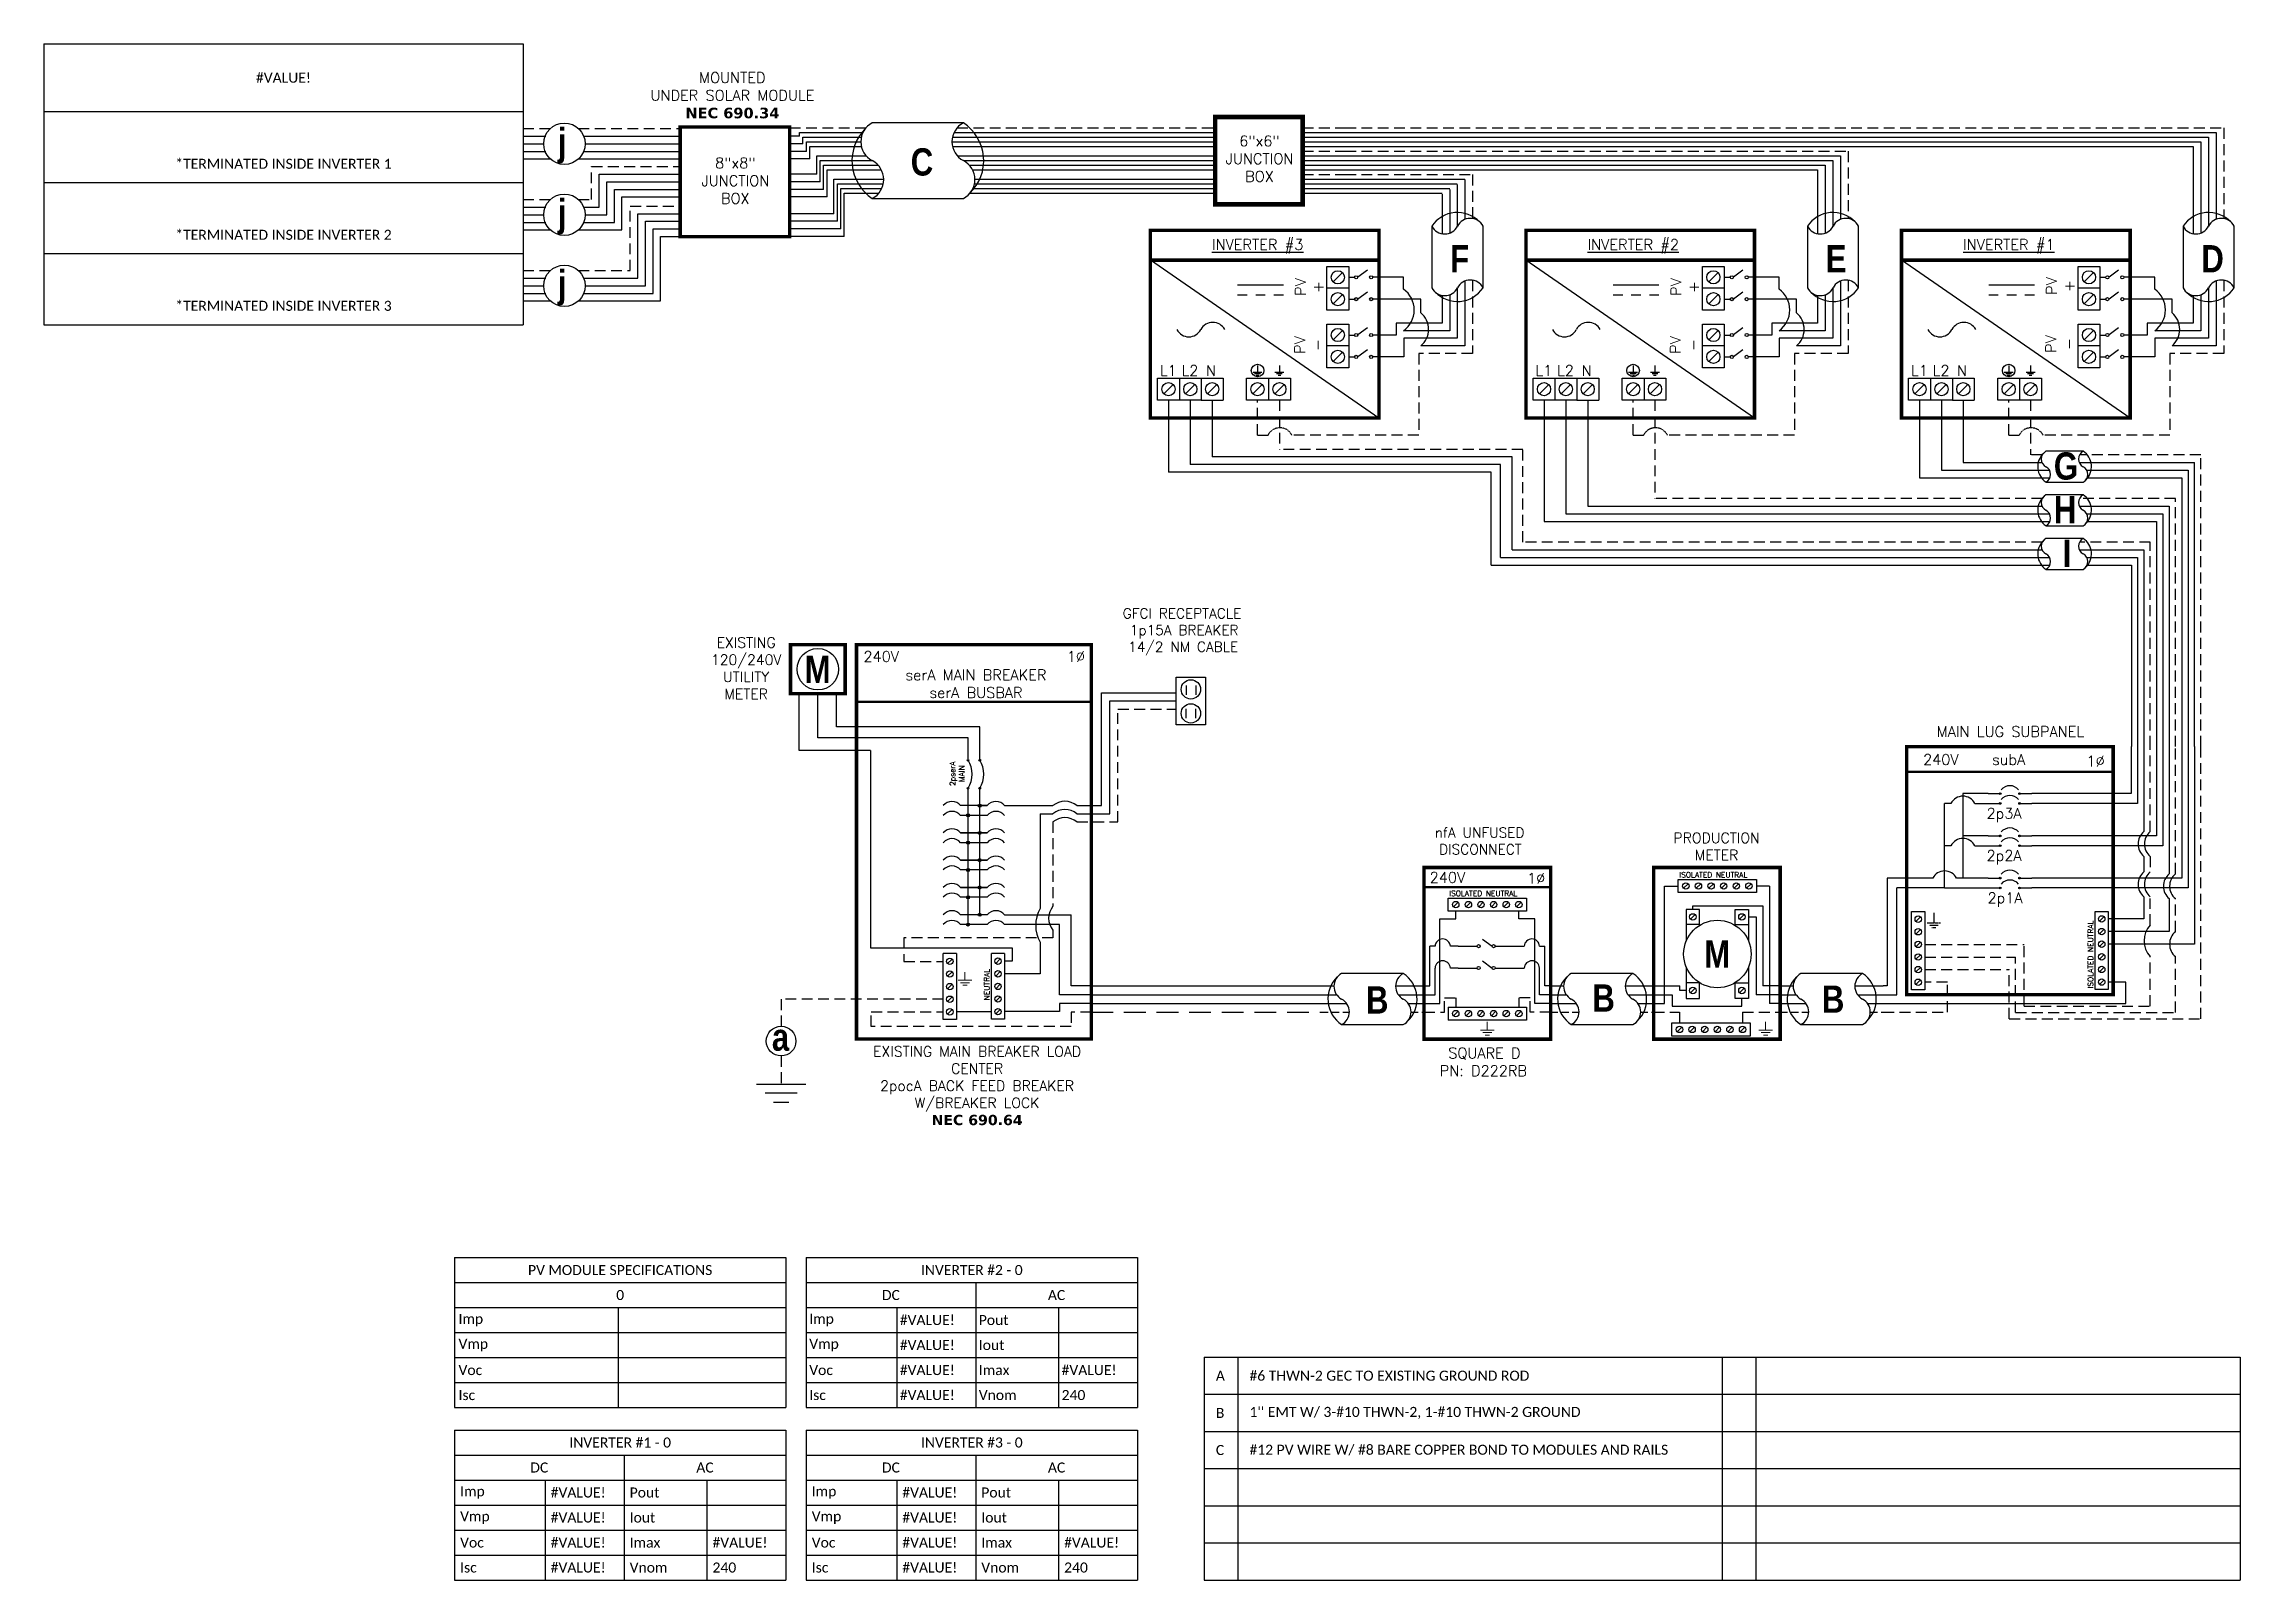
# Model space of a CAD drawing. Header units: feet. Extents: x 18750 to 19507, y 15297 to 15826.
import ezdxf

# ---------------------------------------------------------------- set-up
doc = ezdxf.new("R2010")
doc.units = ezdxf.units.FT
doc.header["$MEASUREMENT"] = 0
doc.linetypes.add('DASHED', pattern=[0.75, 0.5, -0.25])
doc.linetypes.add('HIDDEN', pattern=[0.375, 0.25, -0.125])
for name, color, linetype in [('ONE LINE BLOCKS', 7, 'Continuous'), ('TABLES', 7, 'Continuous'), ('TEXT', 7, 'Continuous'), ('Z - TITLEBLOCK TXT', 7, 'Continuous')]:
    doc.layers.add(name, color=color, linetype=linetype)
doc.styles.add('ONE LINE TXT', font='techb___.ttf')
doc.styles.get("Standard").update_dxf_attribs({"font": 'simplex.shx'})

msp = doc.modelspace()

# ---------------------------------------------------------------- texts
at = {"color": 1, "linetype": 'Continuous'}
for s, p in [('%%UINVERTER #3', (19152.32, 15755.05)), ('%%UINVERTER #2', (19281.76, 15755.05)), ('%%UINVERTER #1', (19411.19, 15755.05))]:
    msp.add_text(s, height=3.6576, dxfattribs=at).set_placement(p)
at = {"color": 1, "linetype": 'Continuous', "char_height": 9.3833, "attachment_point": 1, "style": 'ONE LINE TXT'}
for s, insert in [('{\\W1;\\C256;j}', (18926.86, 15797.03)), ('{\\W1;\\C256;C}', (19048.51, 15790.07)), ('{\\W1;\\C256;j}', (18926.86, 15772.56)), ('{\\W1;\\C256;F}', (19234.42, 15756.7)), ('{\\W1;\\C256;E}', (19363.85, 15756.7)), ('{\\W1;\\C256;D}', (19493.29, 15756.7)), ('{\\W1;\\C256;j}', (18926.86, 15748.09)), ('{\\W1;\\C256;G}', (19442.46, 15685.28)), ('{\\W1;\\C256;H}', (19442.46, 15670.26)), ('{\\W1;\\C256;I}', (19445.49, 15655.23)), ('{\\W1;\\C256;B}', (19283.41, 15501.95)), ('{\\W1;\\C256;B}', (19362.51, 15501.56))]:
    msp.add_mtext_dynamic_manual_height_columns(s, width=0.1385, gutter_width=2.13, heights=[0], dxfattribs=dict(at, insert=insert))
at = {"color": 1, "char_height": 3.658, "attachment_point": 5, "rotation": 90}
for s, width, insert in [('PV +', 2.8378, (19185.86, 15742.26)), ('PV +', 2.8378, (19315.29, 15742.26)), ('PV +', 2.8378, (19444.72, 15742.6)), ('PV -', 2.8013, (19185.63, 15722.29)), ('PV -', 2.8013, (19315.06, 15722.29)), ('PV -', 2.8013, (19444.5, 15722.62))]:
    msp.add_mtext_dynamic_manual_height_columns(s, width=width, gutter_width=0.75, heights=[0], dxfattribs=dict(at, insert=insert))
at = {"color": 1, "attachment_point": 5}
for s, insert, char_height in [('L1', (19137.27, 15713.47), 3.658), ('L2', (19144.74, 15713.5), 3.658), ('N', (19151.99, 15713.44), 3.66), ('L1', (19266.71, 15713.47), 3.658), ('L2', (19274.17, 15713.5), 3.658), ('N', (19281.42, 15713.44), 3.66), ('L1', (19396.14, 15713.47), 3.658), ('L2', (19403.6, 15713.5), 3.658), ('N', (19410.85, 15713.44), 3.66)]:
    msp.add_mtext_dynamic_manual_height_columns(s, width=0.1481, gutter_width=0.75, heights=[0], dxfattribs=dict(at, insert=insert, char_height=char_height))

# ---------------------------------------------------------------- blocks, each defined once
blk = doc.blocks.new('*T25')
at = {"color": 0, "lineweight": -2, "transparency": 16777216}
for p, q in [((0, 0), (165.11, 0)), ((0, 0), (0, -96.74)), ((165.11, 0), (165.11, -96.74)), ((0, -23.32), (165.11, -23.32)), ((0, -47.8), (165.11, -47.8)), ((0, -72.27), (165.11, -72.27)), ((0, -96.74), (165.11, -96.74))]:
    blk.add_line(p, q, dxfattribs=at)
at = {"color": 0, "linetype": 'Continuous', "transparency": 16777216, "char_height": 3.4544, "width": 156.9097, "attachment_point": 5}
for s, insert in [('{\\fCalibri|b0|i0|c0;#VALUE!', (82.56, -11.66)), ('{\\fCalibri|b0|i0|c0;^J^J*TERMINATED INSIDE INVERTER 1', (82.56, -35.56)), ('{\\fCalibri|b0|i0|c0;^J^J*TERMINATED INSIDE INVERTER 2', (82.56, -60.03)), ('{\\fCalibri|b0|i0|c0;^J^J*TERMINATED INSIDE INVERTER 3', (82.56, -84.5))]:
    blk.add_mtext(s, dxfattribs=dict(at, insert=insert))
blk = doc.blocks.new('8x8box')
at = {"lineweight": 50, "const_width": 1.19}
blk.add_lwpolyline([(37.78, 0), (0, 0), (0, 37.78), (37.78, 37.78)], close=True, dxfattribs=at)
at = {"color": 1, "char_height": 3.6576, "attachment_point": 5}
for s, width, insert in [(' \\PMOUNTED \\PUNDER SOLAR MODULE\\P{\\fVerdana|b1|i0|c0|p34;NEC 690.34}', 73.0127, (18.01, 51.7)), ('8"x8"  JUNCTION BOX ', 0.4767, (19.03, 19.26))]:
    blk.add_mtext_dynamic_manual_height_columns(s, width=width, gutter_width=7.17, heights=[0], dxfattribs=dict(at, insert=insert))
blk = doc.blocks.new('6x6box')
at = {"lineweight": 50, "const_width": 1.53}
blk.add_lwpolyline([(30.1, 0), (0, 0), (0, 30.1), (30.1, 30.1)], close=True, dxfattribs=at)
at = {"color": 1, "insert": (15.24, 15.71), "char_height": 3.6576, "width": 0.4767, "attachment_point": 5}
blk.add_mtext('6"x6"  JUNCTION BOX  ', dxfattribs=at)
blk = doc.blocks.new('3inverterSub')
at = {"layer": 'ONE LINE BLOCKS', "linetype": 'Continuous'}
h = blk.add_hatch(color=1, dxfattribs=at)
h.dxf.hatch_style = 1
edge = h.paths.add_edge_path()
edge.add_arc((40.28, 75.29), 0.291, 0, 360)
h = blk.add_hatch(color=1, dxfattribs=at)
h.dxf.hatch_style = 1
edge = h.paths.add_edge_path()
edge.add_arc((40.28, 71.91), 0.291, 0, 360)
h = blk.add_hatch(color=1, dxfattribs=at)
h.dxf.hatch_style = 1
edge = h.paths.add_edge_path()
edge.add_arc((46.96, 75.29), 0.291, 0, 360)
h = blk.add_hatch(color=1, dxfattribs=at)
h.dxf.hatch_style = 1
edge = h.paths.add_edge_path()
edge.add_arc((46.96, 71.91), 0.291, 0, 360)
h = blk.add_hatch(color=1, dxfattribs=at)
h.dxf.hatch_style = 1
edge = h.paths.add_edge_path()
edge.add_arc((40.28, 60.73), 0.291, 0, 360)
h = blk.add_hatch(color=1, dxfattribs=at)
h.dxf.hatch_style = 1
edge = h.paths.add_edge_path()
edge.add_arc((46.96, 60.73), 0.291, 0, 360)
h = blk.add_hatch(color=1, dxfattribs=at)
h.dxf.hatch_style = 1
edge = h.paths.add_edge_path()
edge.add_arc((40.28, 57.35), 0.291, 0, 360)
h = blk.add_hatch(color=1, dxfattribs=at)
h.dxf.hatch_style = 1
edge = h.paths.add_edge_path()
edge.add_arc((46.96, 57.35), 0.291, 0, 360)
h = blk.add_hatch(color=1, dxfattribs=at)
h.dxf.hatch_style = 1
edge = h.paths.add_edge_path()
edge.add_arc((40.28, 46.17), 0.291, 0, 360)
h = blk.add_hatch(color=1, dxfattribs=at)
h.dxf.hatch_style = 1
edge = h.paths.add_edge_path()
edge.add_arc((46.96, 46.17), 0.291, 0, 360)
h = blk.add_hatch(color=1, dxfattribs=at)
h.dxf.hatch_style = 1
edge = h.paths.add_edge_path()
edge.add_arc((40.28, 42.79), 0.291, 0, 360)
h = blk.add_hatch(color=1, dxfattribs=at)
h.dxf.hatch_style = 1
edge = h.paths.add_edge_path()
edge.add_arc((46.96, 42.79), 0.291, 0, 360)
at = {"color": 7, "linetype": 'Continuous'}
for p, q in [((85.47, 91.47), (85.47, 75.29)), ((94.17, 91.47), (94.17, 60.73)), ((102.87, 91.47), (102.87, 46.17)), ((36.09, 75.29), (27.43, 75.29)), ((27.43, 75.29), (27.43, 60.73)), ((85.47, 75.29), (51.15, 75.29)), ((36.09, 60.73), (27.43, 60.73)), ((27.43, 60.73), (27.43, 46.17)), ((94.17, 60.73), (51.15, 60.73)), ((17.02, 46.17), (1.34, 46.17)), ((1.34, 46.17), (1.34, 9)), ((36.09, 46.17), (25.26, 46.17)), ((102.87, 46.17), (51.15, 46.17)), ((1.34, 9), (0, 9))]:
    blk.add_line(p, q, dxfattribs=at)
at = {"color": 10, "linetype": 'Continuous'}
for p, q in [((87.65, 91.47), (87.65, 71.91)), ((96.35, 91.47), (96.35, 57.35)), ((105.05, 91.47), (105.05, 42.79)), ((21.14, 57.35), (21.14, 71.91)), ((23.31, 71.91), (21.14, 71.91)), ((31.55, 71.91), (36.09, 71.91)), ((87.65, 71.91), (51.15, 71.91)), ((21.14, 42.79), (21.14, 57.35)), ((23.31, 57.35), (21.14, 57.35)), ((31.55, 57.35), (36.09, 57.35)), ((96.35, 57.35), (51.15, 57.35)), ((21.14, 42.79), (4.63, 42.79)), ((4.63, 6), (4.63, 42.79)), ((21.14, 42.79), (36.09, 42.79)), ((105.05, 42.79), (51.15, 42.79)), ((0, 6), (4.63, 6))]:
    blk.add_line(p, q, dxfattribs=at)
at = {"color": 253, "linetype": 'Continuous'}
for p, q in [((89.82, 91.47), (89.82, 62.22)), ((98.52, 91.47), (98.52, 47.66)), ((107.23, 91.47), (107.23, 23.41)), ((89.82, 53.66), (89.82, 48.33)), ((89.82, 39.78), (89.82, 32.11)), ((98.52, 39.1), (98.52, 27.76)), ((89.82, 32.11), (77.54, 32.11)), ((98.52, 27.76), (77.54, 27.76)), ((107.23, 23.41), (77.54, 23.41)), ((83.55, 10.36), (77.54, 10.36)), ((83.55, 3), (83.55, 10.36)), ((0, 3), (83.55, 3))]:
    blk.add_line(p, q, dxfattribs=at)
at = {"color": 10, "linetype": 'Continuous'}
for centre in [(27.43, 69.75), (27.43, 55.19)]:
    blk.add_arc(centre, 4.65, 27.66392, 152.33608, dxfattribs=at)
at = {"color": 253, "linetype": 'Continuous'}
for centre in [(93.4, 57.94), (93.4, 44.05), (102.1, 43.38)]:
    blk.add_arc(centre, 5.58, 129.92155, 230.07845, dxfattribs=at)
at = {"color": 7, "linetype": 'Continuous'}
blk.add_arc((21.14, 44.01), 4.65, 27.66392, 152.33608, dxfattribs=at)
at = {"layer": 'ONE LINE BLOCKS', "lineweight": 50}
blk.add_line((8.04, 82.77), (79.2, 82.77), dxfattribs=at)
at = {"layer": 'ONE LINE BLOCKS', "lineweight": 50, "const_width": 1.19}
blk.add_lwpolyline([(8.04, 6.01), (8.04, 91.47), (79.2, 91.47), (79.2, 6.01)], close=True, dxfattribs=at)
at = {"layer": 'TEXT', "color": 92, "linetype": 'HIDDEN', "ltscale": 15}
for p, q in [((92, 62.22), (92, 91.47)), ((100.7, 47.66), (100.7, 91.47)), ((109.4, -2.31), (109.4, 91.47)), ((92, 53.66), (92, 48.33)), ((92, 30.01), (92, 39.1)), ((100.7, 27.68), (100.7, 39.1)), ((14.31, 23.34), (48.52, 23.34)), ((48.52, 2.06), (48.52, 23.34)), ((14.31, 18.99), (45.6, 18.99)), ((45.6, -0.12), (45.6, 18.99)), ((92, 2.06), (92, 19.13)), ((100.7, -0.12), (100.7, 19.13)), ((14.31, 14.64), (43.39, 14.64)), ((22.14, 10.28), (14.31, 10.28)), ((22.14, 0), (22.14, 10.28)), ((43.39, -2.31), (43.39, 14.64)), ((0, 0), (22.14, 0)), ((48.52, 2.06), (92, 2.06)), ((43.39, -2.31), (109.4, -2.31)), ((45.6, -0.12), (100.7, -0.12))]:
    blk.add_line(p, q, dxfattribs=at)
at = {"layer": 'TEXT', "color": 92, "linetype": 'HIDDEN', "flags": 128}
for points in [[(15.08, 30.76), (19.76, 30.76)], [(17.42, 34.26), (17.42, 30.76)], [(18.95, 29.89), (15.89, 29.89)], [(18.13, 29.02), (16.7, 29.02)]]:
    blk.add_lwpolyline(points, dxfattribs=at)
at = {"layer": 'TEXT', "color": 92, "linetype": 'Continuous', "ltscale": 4}
for centre, radius, start, end in [((95.47, 57.94), 5.51, 129.05896, 230.94104), ((95.47, 44.05), 5.51, 129.05896, 230.94104), ((104.17, 43.38), 5.51, 129.05896, 230.94104), ((97.91, 24.57), 8.03, 137.37784, 222.62216), ((104.17, 23.41), 5.51, 129.05896, 230.94104)]:
    blk.add_arc(centre, radius, start, end, dxfattribs=at)
at = {"layer": 'Z - TITLEBLOCK TXT', "color": 1, "linetype": 'Continuous'}
for p, q in [((9.77, 7.69), (9.77, 34.63)), ((9.77, 34.63), (14.31, 34.63)), ((14.31, 34.63), (14.31, 7.69)), ((73, 7.76), (73, 34.71)), ((73, 34.71), (77.54, 34.71)), ((77.54, 34.71), (77.54, 7.76)), ((14.31, 7.69), (9.77, 7.69)), ((77.54, 7.76), (73, 7.76))]:
    blk.add_line(p, q, dxfattribs=at)
at = {"layer": 'Z - TITLEBLOCK TXT', "color": 4, "linetype": 'Continuous'}
for p, q in [((12.83, 32.82), (11.25, 31.25)), ((76.06, 32.9), (74.49, 31.32)), ((12.83, 28.47), (11.25, 26.9)), ((12.83, 24.12), (11.25, 22.55)), ((76.06, 28.54), (74.49, 26.97)), ((76.06, 24.19), (74.49, 22.62)), ((12.83, 19.77), (11.25, 18.2)), ((12.83, 15.42), (11.25, 13.85)), ((76.06, 19.84), (74.49, 18.27)), ((76.06, 15.49), (74.49, 13.92)), ((12.83, 11.07), (11.25, 9.5)), ((76.06, 11.14), (74.49, 9.57))]:
    blk.add_line(p, q, dxfattribs=at)
at = {"layer": 'Z - TITLEBLOCK TXT', "color": 1, "linetype": 'Continuous', "flags": 128}
for points in [[(36.09, 75.29), (40.28, 75.29)], [(36.09, 75.29), (40.28, 75.29)], [(36.09, 71.91), (40.28, 71.91)], [(36.09, 71.91), (40.28, 71.91)], [(46.96, 75.29), (51.15, 75.29)], [(46.96, 71.91), (51.15, 71.91)], [(36.09, 60.73), (40.28, 60.73)], [(36.09, 60.73), (40.28, 60.73)], [(46.96, 60.73), (51.15, 60.73)], [(36.09, 57.35), (40.28, 57.35)], [(36.09, 57.35), (40.28, 57.35)], [(46.96, 57.35), (51.15, 57.35)], [(36.09, 46.17), (40.28, 46.17)], [(36.09, 46.17), (40.28, 46.17)], [(46.96, 46.17), (51.15, 46.17)], [(36.09, 42.79), (40.28, 42.79)], [(36.09, 42.79), (40.28, 42.79)], [(46.96, 42.79), (51.15, 42.79)]]:
    blk.add_lwpolyline(points, dxfattribs=at)
at = {"layer": 'Z - TITLEBLOCK TXT', "color": 1, "linetype": 'Continuous'}
for centre in [(40.28, 75.29), (40.28, 71.91), (46.96, 75.29), (46.96, 71.91), (40.28, 60.73), (46.96, 60.73), (40.28, 57.35), (46.96, 57.35), (40.28, 46.17), (46.96, 46.17), (40.28, 42.79), (46.96, 42.79)]:
    blk.add_circle(centre, 0.291, dxfattribs=at)
at = {"layer": 'Z - TITLEBLOCK TXT', "color": 4, "linetype": 'Continuous'}
for centre in [(12.04, 32.04), (75.27, 32.11), (12.04, 27.69), (12.04, 23.34), (75.27, 27.76), (75.27, 23.41), (12.04, 18.99), (12.04, 14.64), (75.27, 19.06), (75.27, 14.71), (12.04, 10.28), (75.27, 10.36)]:
    blk.add_circle(centre, 1.11, dxfattribs=at)
at = {"layer": 'Z - TITLEBLOCK TXT', "color": 1, "linetype": 'Continuous'}
for centre in [(43.62, 74.09), (43.62, 70.71), (43.62, 59.53), (43.62, 56.15), (43.62, 44.97), (43.62, 41.59)]:
    blk.add_arc(centre, 3.93, 40.3392, 139.6608, dxfattribs=at)
at = {"layer": 'TABLES', "color": 1, "linetype": 'Continuous'}
for s, p in [('2p3A', (35.59, 66.67)), ('2p2A', (35.59, 52.11)), ('2p1A', (35.93, 37.55))]:
    blk.add_text(s, height=3.658, dxfattribs=at).set_placement(p)
at = {"layer": 'TABLES', "color": 4, "linetype": 'Continuous'}
blk.add_text('ISOLATED NEUTRAL', height=1.8743, rotation=90, dxfattribs=at).set_placement((72.35, 8.12))
at = {"layer": 'TEXT', "color": 1, "attachment_point": 5}
for s, width, gutter_width, insert, char_height in [('MAIN LUG SUBPANEL ', 62.3984, 7.17, (43.82, 96.65), 3.6576), ('240V', 0.1481, 0.75, (19.83, 87.03), 3.658), ('subA', 0.1481, 0.75, (43.21, 87.03), 3.658), ('1∅', 0.1481, 0.75, (73.19, 86.51), 3.658)]:
    blk.add_mtext_dynamic_manual_height_columns(s, width=width, gutter_width=gutter_width, heights=[0], dxfattribs=dict(at, insert=insert, char_height=char_height))
blk = doc.blocks.new('*U14')
at = {"color": 7}
for p, q in [((-35.53, 9), (-31.05, 9)), ((-9.81, 9), (0, 9))]:
    blk.add_line(p, q, dxfattribs=at)
at = {"color": 7, "linetype": 'Continuous'}
for p, q in [((-7.14, 13.31), (-28.39, 13.31)), ((-28.39, -4.31), (-7.14, -4.31))]:
    blk.add_line(p, q, dxfattribs=at)
at = {"color": 10}
for p, q in [((-35.53, 6), (-30.11, 6)), ((-8.87, 6), (0, 6))]:
    blk.add_line(p, q, dxfattribs=at)
at = {"color": 253}
for p, q in [((-35.53, 3), (-26.66, 3)), ((-5.41, 3), (0, 3))]:
    blk.add_line(p, q, dxfattribs=at)
at = {"color": 92, "linetype": 'HIDDEN', "ltscale": 10}
for p, q in [((-4.48, 0), (0, 0)), ((-35.53, 0), (-25.72, 0))]:
    blk.add_line(p, q, dxfattribs=at)
at = {"color": 7, "linetype": 'Continuous'}
for centre, start, end in [((-22.54, 4.5), 133.97324, 236.42648), ((-12.99, 4.5), 313.97324, 56.42648)]:
    blk.add_arc(centre, 10.58, start, end, dxfattribs=at)
at = {"linetype": 'Continuous'}
for centre, start, end in [((-26.08, 8.91), 117.66392, 242.33608), ((-4.83, 8.91), 117.66392, 242.33608), ((-30.7, 0.09), 297.66392, 62.33608), ((-9.45, 0.09), 297.66392, 62.33608)]:
    blk.add_arc(centre, 4.98, start, end, dxfattribs=at)
blk = doc.blocks.new('*U22')
at = {"color": 7}
blk.add_line((-79.14, 9), (0, 9), dxfattribs=at)
at = {"color": 10}
blk.add_line((-79.14, 6), (0, 6), dxfattribs=at)
at = {"color": 253}
blk.add_line((-79.14, 3), (0, 3), dxfattribs=at)
at = {"color": 92, "linetype": 'DASHED', "ltscale": 15}
blk.add_line((-79.14, 0), (0, 0), dxfattribs=at)
blk = doc.blocks.new('breakerPanel')
at = {"linetype": 'Continuous'}
h = blk.add_hatch(color=1, dxfattribs=at)
h.dxf.hatch_style = 1
edge = h.paths.add_edge_path()
edge.add_arc((-42.47, 86.8), 0.291, 0, 360)
h = blk.add_hatch(color=1, dxfattribs=at)
h.dxf.hatch_style = 1
edge = h.paths.add_edge_path()
edge.add_arc((-38.44, 86.8), 0.291, 0, 360)
h = blk.add_hatch(color=1, dxfattribs=at)
h.dxf.hatch_style = 1
edge = h.paths.add_edge_path()
edge.add_arc((-42.47, 77.16), 0.291, 0, 360)
h = blk.add_hatch(color=1, dxfattribs=at)
h.dxf.hatch_style = 1
edge = h.paths.add_edge_path()
edge.add_arc((-38.44, 77.16), 0.291, 0, 360)
h = blk.add_hatch(color=1, dxfattribs=at)
h.dxf.hatch_style = 1
edge = h.paths.add_edge_path()
edge.add_arc((-42.47, 67.78), 0.528, 0, 360)
h = blk.add_hatch(color=1, dxfattribs=at)
h.dxf.hatch_style = 1
edge = h.paths.add_edge_path()
edge.add_arc((-38.44, 71.16), 0.528, 0, 360)
h = blk.add_hatch(color=1, dxfattribs=at)
h.dxf.hatch_style = 1
edge = h.paths.add_edge_path()
edge.add_arc((-38.44, 61.76), 0.528, 0, 360)
h = blk.add_hatch(color=1, dxfattribs=at)
h.dxf.hatch_style = 1
edge = h.paths.add_edge_path()
edge.add_arc((-42.47, 58.38), 0.528, 0, 360)
h = blk.add_hatch(color=1, dxfattribs=at)
h.dxf.hatch_style = 1
edge = h.paths.add_edge_path()
edge.add_arc((-42.47, 48.98), 0.528, 0, 360)
h = blk.add_hatch(color=1, dxfattribs=at)
h.dxf.hatch_style = 1
edge = h.paths.add_edge_path()
edge.add_arc((-38.44, 52.36), 0.528, 0, 360)
h = blk.add_hatch(color=1, dxfattribs=at)
h.dxf.hatch_style = 1
edge = h.paths.add_edge_path()
edge.add_arc((-42.47, 39.58), 0.528, 0, 360)
h = blk.add_hatch(color=1, dxfattribs=at)
h.dxf.hatch_style = 1
edge = h.paths.add_edge_path()
edge.add_arc((-38.44, 42.95), 0.528, 0, 360)
h = blk.add_hatch(color=1, dxfattribs=at)
h.dxf.hatch_style = 1
edge = h.paths.add_edge_path()
edge.add_arc((-42.47, 30.17), 0.528, 0, 360)
h = blk.add_hatch(color=1, dxfattribs=at)
h.dxf.hatch_style = 1
edge = h.paths.add_edge_path()
edge.add_arc((-38.44, 33.55), 0.528, 0, 360)
at = {"color": 155, "true_color": 0x647190}
blk.add_line((-80.92, 126.59), (0, 126.59), dxfattribs=at)
at = {"color": 253, "linetype": 'Continuous'}
for p, q in [((-100.73, 90.2), (-100.73, 109.7)), ((-76.04, 90.2), (-100.73, 90.2)), ((-76.04, 90.2), (-76.04, 22.16)), ((-76.04, 22.16), (-27.25, 22.16)), ((-27.25, 17.57), (-29.89, 17.57)), ((-27.25, 22.16), (-27.25, 17.57)), ((-11.01, 0.16), (-29.89, 0.16)), ((0, 3), (-11.01, 3)), ((-11.01, 3), (-11.01, 0.16))]:
    blk.add_line(p, q, dxfattribs=at)
at = {"color": 10, "linetype": 'Continuous'}
for p, q in [((-94.24, 94.51), (-94.24, 109.7)), ((-42.47, 94.51), (-94.24, 94.51)), ((-42.47, 87.09), (-42.47, 94.51)), ((-42.47, 30.17), (-42.47, 76.87)), ((-35.88, 67.78), (-45.04, 67.78)), ((-35.88, 58.38), (-45.04, 58.38)), ((-35.88, 48.98), (-45.04, 48.98)), ((-35.88, 39.58), (-45.04, 39.58)), ((-35.88, 30.17), (-45.04, 30.17)), ((-10.98, 30.17), (-29.89, 30.17)), ((-10.98, 6), (-10.98, 30.17)), ((0, 6), (-10.98, 6))]:
    blk.add_line(p, q, dxfattribs=at)
at = {"color": 7, "linetype": 'Continuous'}
for p, q in [((-87.75, 98.34), (-87.75, 109.7)), ((-38.44, 98.34), (-87.75, 98.34)), ((-38.44, 87.09), (-38.44, 98.34)), ((-38.44, 61.76), (-38.44, 76.87)), ((-35.88, 71.16), (-45.04, 71.16)), ((-38.44, 71.16), (-35.88, 71.16)), ((-45.04, 61.76), (-35.88, 61.76)), ((-35.88, 61.76), (-45.04, 61.76)), ((-38.44, 52.36), (-38.44, 61.76)), ((-45.04, 52.36), (-35.88, 52.36)), ((-35.88, 52.36), (-45.04, 52.36)), ((-38.44, 42.95), (-38.44, 52.36)), ((-45.04, 42.95), (-35.88, 42.95)), ((-35.88, 42.95), (-45.04, 42.95)), ((-38.44, 33.55), (-38.44, 42.95)), ((-35.88, 33.55), (-45.04, 33.55)), ((-6.96, 9), (-6.96, 33.55))]:
    blk.add_line(p, q, dxfattribs=at)
at = {"lineweight": 50}
blk.add_line((-80.92, 106.95), (0, 106.95), dxfattribs=at)
at = {"color": 7}
for p, q in [((-29.89, 33.55), (-6.96, 33.55)), ((0, 9), (-6.96, 9))]:
    blk.add_line(p, q, dxfattribs=at)
at = {"color": 1, "linetype": 'Continuous'}
for p, q in [((-51.03, -2.51), (-51.03, 20.23)), ((-46.49, 20.23), (-51.03, 20.23)), ((-46.49, 20.23), (-46.49, -2.51)), ((-34.43, -2.43), (-34.43, 20.16)), ((-29.89, 20.16), (-34.43, 20.16)), ((-29.89, 20.16), (-29.89, -2.43)), ((-46.49, -2.51), (-51.03, -2.51)), ((-29.89, -2.43), (-34.43, -2.43))]:
    blk.add_line(p, q, dxfattribs=at)
at = {"color": 4, "linetype": 'Continuous'}
for p, q in [((-47.97, 18.28), (-49.55, 16.71)), ((-31.37, 18.35), (-32.94, 16.78)), ((-47.97, 13.93), (-49.55, 12.36)), ((-47.97, 9.58), (-49.55, 8.01)), ((-31.37, 14), (-32.94, 12.43)), ((-31.37, 9.65), (-32.94, 8.08)), ((-47.97, 5.23), (-49.55, 3.66)), ((-47.97, 0.88), (-49.55, -0.69)), ((-31.37, 5.3), (-32.94, 3.73)), ((-31.37, 0.95), (-32.94, -0.62))]:
    blk.add_line(p, q, dxfattribs=at)
at = {"color": 92, "linetype": 'HIDDEN', "ltscale": 15}
for p, q in [((-51.03, 4.44), (-106.89, 4.44)), ((-106.89, 4.44), (-106.89, -4.87)), ((-75.84, -4.96), (-75.84, 0.09)), ((-75.84, 0.09), (-51.03, 0.09)), ((0, 0), (-6.96, 0)), ((-6.96, -4.96), (-75.84, -4.96)), ((-6.96, 0), (-6.96, -4.96)), ((-106.89, -15.1), (-106.89, -24.84))]:
    blk.add_line(p, q, dxfattribs=at)
at = {"color": 92, "linetype": 'Continuous', "ltscale": 15}
blk.add_line((-34.43, 0.09), (-46.49, 0.09), dxfattribs=at)
at = {"lineweight": 50, "const_width": 1.19}
for points in [[(-103.67, 109.7), (-103.67, 126.59), (-84.82, 126.59), (-84.82, 109.7)], [(-80.92, -9.3), (-80.92, 126.59), (0, 126.59), (0, -9.3)]]:
    blk.add_lwpolyline(points, close=True, dxfattribs=at)
at = {"color": 92, "linetype": 'Continuous', "lineweight": 5, "ltscale": 0.05, "flags": 128}
for points in [[(-45.88, 10.97), (-41.2, 10.97)], [(-42.01, 10.1), (-45.07, 10.1)], [(-42.82, 9.23), (-44.25, 9.23)], [(-43.54, 13.81), (-43.54, 10.97)]]:
    blk.add_lwpolyline(points, dxfattribs=at)
at = {"color": 92, "linetype": 'Continuous', "ltscale": 4, "flags": 128}
for points in [[(-115.37, -24.84), (-98.41, -24.84)], [(-101.35, -27.98), (-112.43, -27.98)], [(-104.29, -31.12), (-109.49, -31.12)]]:
    blk.add_lwpolyline(points, dxfattribs=at)
at = {"linetype": 'Continuous'}
blk.add_circle((-94.24, 118.15), 7.15, dxfattribs=at)
at = {"color": 1, "linetype": 'Continuous'}
for centre, radius in [((-42.47, 86.8), 0.291), ((-38.44, 86.8), 0.291), ((-42.47, 77.16), 0.291), ((-38.44, 77.16), 0.291), ((-42.47, 67.78), 0.528), ((-38.44, 71.16), 0.528), ((-38.44, 61.76), 0.528), ((-42.47, 58.38), 0.528), ((-42.47, 48.98), 0.528), ((-38.44, 52.36), 0.528), ((-42.47, 39.58), 0.528), ((-38.44, 42.95), 0.528), ((-42.47, 30.17), 0.528), ((-38.44, 33.55), 0.528)]:
    blk.add_circle(centre, radius, dxfattribs=at)
at = {"color": 4, "linetype": 'Continuous'}
for centre in [(-48.76, 17.49), (-32.16, 17.57), (-48.76, 13.14), (-48.76, 8.79), (-32.16, 13.21), (-32.16, 8.86), (-48.76, 4.44), (-48.76, 0.09), (-32.16, 4.51), (-32.16, 0.16)]:
    blk.add_circle(centre, 1.11, dxfattribs=at)
at = {"color": 7, "linetype": 'Continuous'}
blk.add_circle((-106.89, -9.99), 5.11, dxfattribs=at)
at = {"color": 1, "linetype": 'Continuous'}
for centre, radius, start, end in [((-50.14, 81.98), 9.06, 327.87082, 32.12918), ((-46.11, 81.98), 9.06, 327.87082, 32.12918), ((-48.03, 68.62), 3.93, 40.3392, 139.6608), ((-48.03, 65.24), 3.93, 40.3392, 139.6608), ((-32.88, 68.62), 3.93, 40.3392, 139.6608), ((-32.88, 65.24), 3.93, 40.3392, 139.6608), ((-48.03, 59.21), 3.93, 40.3392, 139.6608), ((-32.88, 59.21), 3.93, 40.3392, 139.6608), ((-48.03, 55.84), 3.93, 40.3392, 139.6608), ((-48.03, 49.81), 3.93, 40.3392, 139.6608), ((-32.88, 55.84), 3.93, 40.3392, 139.6608), ((-32.88, 49.81), 3.93, 40.3392, 139.6608), ((-48.03, 46.43), 3.93, 40.3392, 139.6608), ((-32.88, 46.43), 3.93, 40.3392, 139.6608), ((-48.03, 40.41), 3.93, 40.3392, 139.6608), ((-48.03, 37.03), 3.93, 40.3392, 139.6608), ((-32.88, 40.41), 3.93, 40.3392, 139.6608), ((-32.88, 37.03), 3.93, 40.3392, 139.6608), ((-48.03, 31.01), 3.93, 40.3392, 139.6608), ((-48.03, 27.63), 3.93, 40.3392, 139.6608), ((-32.88, 31.01), 3.93, 40.3392, 139.6608), ((-32.88, 27.63), 3.93, 40.3392, 139.6608)]:
    blk.add_arc(centre, radius, start, end, dxfattribs=at)
at = {"color": 253, "linetype": 'Continuous', "style": 'ONE LINE TXT'}
blk.add_text('M', height=9.38, dxfattribs=at).set_placement((-98.8, 113.43))
at = {"color": 4, "linetype": 'Continuous'}
blk.add_text('NEUTRAL', height=1.874, rotation=90, dxfattribs=at).set_placement((-35.08, 4.08))
at = {"color": 1, "attachment_point": 5}
for s, width, gutter_width, heights, insert, char_height in [('EXISTING\\P120/240V UTILITY METER', 0.0523, 7.17, [0], (-118.95, 118.48), 3.5433), ('240V', 0.1481, 0.75, [0], (-72.39, 122.54), 3.658), ('1∅', 0.1481, 0.75, [0], (-5.31, 122.54), 3.658), ('serA MAIN BREAKER\\PserA BUSBAR', 72.4998, 0.75, [0], (-39.75, 113.14), 3.6576), ('EXISTING MAIN BREAKER LOAD CENTER\\P2pocA BACK FEED BREAKER W/BREAKER LOCK\\P{\\fVerdana|b1|i0|c0|p34;NEC 690.64}', 79.2627, 97.94, [154.49], (-39.35, -25.39), 3.5433)]:
    blk.add_mtext_dynamic_manual_height_columns(s, width=width, gutter_width=gutter_width, heights=heights, dxfattribs=dict(at, insert=insert, char_height=char_height))
at = {"color": 4, "linetype": 'Continuous', "insert": (-46.25, 82.15), "char_height": 1.874, "attachment_point": 5, "rotation": 90}
blk.add_mtext_dynamic_manual_height_columns('2pserA\\PMAIN', width=0.1481, gutter_width=0.75, heights=[0], dxfattribs=at)
at = {"color": 1, "linetype": 'Continuous', "insert": (-110.08, -3.93), "char_height": 9.3833, "attachment_point": 1, "style": 'ONE LINE TXT'}
blk.add_mtext_dynamic_manual_height_columns('{\\W1;\\C256;a}', width=0.1385, gutter_width=2.13, heights=[0], dxfattribs=at)
blk = doc.blocks.new('*U18')
at = {"color": 7}
blk.add_blockref('breakerPanel', (0, 0), dxfattribs=at)
blk = doc.blocks.new('*T26')
at = {"color": 0, "lineweight": -2, "transparency": 16777216}
for p, q in [((0, 0), (114.19, 0)), ((0, 0), (0, -51.7)), ((114.19, 0), (114.19, -51.7)), ((0, -8.62), (114.19, -8.62)), ((58.43, -8.62), (58.43, -51.7)), ((0, -17.23), (114.19, -17.23)), ((31.22, -17.23), (31.22, -51.7)), ((86.98, -17.23), (86.98, -51.7)), ((0, -25.85), (114.19, -25.85)), ((0, -34.47), (114.19, -34.47)), ((0, -43.08), (114.19, -43.08)), ((0, -51.7), (114.19, -51.7))]:
    blk.add_line(p, q, dxfattribs=at)
at = {"color": 0, "linetype": 'Continuous', "transparency": 16777216, "char_height": 3.4544}
for s, insert, width, attachment_point in [('{\\fCalibri|b0|i0|c0;INVERTER #1 - 0', (57.09, -4.31), 110.3293, 5), ('{\\fCalibri|b0|i0|c0;DC', (29.22, -12.93), 54.5755, 5), ('{\\fCalibri|b0|i0|c0;AC', (86.31, -12.93), 51.8976, 5), ('{\\fCalibri|b0|i0|c0;Imp', (1.93, -21.54), 27.3681, 4), ('{\\fCalibri|b0|i0|c0;#VALUE!', (33.15, -21.54), 23.3513, 4), ('{\\fCalibri|b0|i0|c0;Pout', (60.36, -21.54), 24.6902, 4), ('{\\fCalibri|b0|i0|c0;', (88.91, -21.54), 23.3513, 4), ('{\\fCalibri|b0|i0|c0;Vmp', (1.93, -30.16), 27.3681, 4), ('{\\fCalibri|b0|i0|c0;#VALUE!', (33.15, -30.16), 23.3513, 4), ('{\\fCalibri|b0|i0|c0;Iout', (60.36, -30.16), 24.6902, 4), ('{\\fCalibri|b0|i0|c0;', (88.91, -30.16), 23.3513, 4), ('{\\fCalibri|b0|i0|c0;Voc', (1.93, -38.78), 27.3681, 4), ('{\\fCalibri|b0|i0|c0;#VALUE!', (33.15, -38.78), 23.3513, 4), ('{\\fCalibri|b0|i0|c0;Imax', (60.36, -38.78), 24.6902, 4), ('{\\fCalibri|b0|i0|c0;#VALUE!', (88.91, -38.78), 23.3513, 4), ('{\\fCalibri|b0|i0|c0;Isc', (1.93, -47.39), 27.3681, 4), ('{\\fCalibri|b0|i0|c0;#VALUE!', (33.15, -47.39), 23.3513, 4), ('{\\fCalibri|b0|i0|c0;Vnom', (60.36, -47.39), 24.6902, 4), ('{\\fCalibri|b0|i0|c0;240', (88.91, -47.39), 23.3513, 4)]:
    blk.add_mtext(s, dxfattribs=dict(at, insert=insert, width=width, attachment_point=attachment_point))
blk = doc.blocks.new('*T27')
at = {"color": 0, "lineweight": -2, "transparency": 16777216}
for p, q in [((0, 0), (114.19, 0)), ((0, 0), (0, -51.7)), ((114.19, 0), (114.19, -51.7)), ((0, -8.62), (114.19, -8.62)), ((58.43, -8.62), (58.43, -51.7)), ((0, -17.23), (114.19, -17.23)), ((31.22, -17.23), (31.22, -51.7)), ((86.98, -17.23), (86.98, -51.7)), ((0, -25.85), (114.19, -25.85)), ((0, -34.47), (114.19, -34.47)), ((0, -43.08), (114.19, -43.08)), ((0, -51.7), (114.19, -51.7))]:
    blk.add_line(p, q, dxfattribs=at)
at = {"color": 0, "linetype": 'Continuous', "transparency": 16777216, "char_height": 3.4544}
for s, insert, width, attachment_point in [('{\\fCalibri|b0|i0|c0;INVERTER #2 - 0', (57.09, -4.31), 112.0547, 5), ('{\\fCalibri|b0|i0|c0;DC', (29.22, -12.93), 56.3009, 5), ('{\\fCalibri|b0|i0|c0;AC', (86.31, -12.93), 53.623, 5), ('{\\fCalibri|b0|i0|c0;Imp', (1.07, -21.54), 29.0935, 4), ('{\\fCalibri|b0|i0|c0;#VALUE!', (32.29, -21.54), 25.0767, 4), ('{\\fCalibri|b0|i0|c0;Pout', (59.5, -21.54), 26.4156, 4), ('{\\fCalibri|b0|i0|c0;', (88.04, -21.54), 25.0767, 4), ('{\\fCalibri|b0|i0|c0;Vmp', (1.07, -30.16), 29.0935, 4), ('{\\fCalibri|b0|i0|c0;#VALUE!', (32.29, -30.16), 25.0767, 4), ('{\\fCalibri|b0|i0|c0;Iout', (59.5, -30.16), 26.4156, 4), ('{\\fCalibri|b0|i0|c0;', (88.04, -30.16), 25.0767, 4), ('{\\fCalibri|b0|i0|c0;Voc', (1.07, -38.78), 29.0935, 4), ('{\\fCalibri|b0|i0|c0;#VALUE!', (32.29, -38.78), 25.0767, 4), ('{\\fCalibri|b0|i0|c0;Imax', (59.5, -38.78), 26.4156, 4), ('{\\fCalibri|b0|i0|c0;#VALUE!', (88.04, -38.78), 25.0767, 4), ('{\\fCalibri|b0|i0|c0;Isc', (1.07, -47.39), 29.0935, 4), ('{\\fCalibri|b0|i0|c0;#VALUE!', (32.29, -47.39), 25.0767, 4), ('{\\fCalibri|b0|i0|c0;Vnom', (59.5, -47.39), 26.4156, 4), ('{\\fCalibri|b0|i0|c0;240', (88.04, -47.39), 25.0767, 4)]:
    blk.add_mtext(s, dxfattribs=dict(at, insert=insert, width=width, attachment_point=attachment_point))
blk = doc.blocks.new('*T28')
at = {"color": 0, "lineweight": -2, "transparency": 16777216}
for p, q in [((0, 0), (114.19, 0)), ((0, 0), (0, -51.7)), ((114.19, 0), (114.19, -51.7)), ((0, -8.62), (114.19, -8.62)), ((58.43, -8.62), (58.43, -51.7)), ((0, -17.23), (114.19, -17.23)), ((31.22, -17.23), (31.22, -51.7)), ((86.98, -17.23), (86.98, -51.7)), ((0, -25.85), (114.19, -25.85)), ((0, -34.47), (114.19, -34.47)), ((0, -43.08), (114.19, -43.08)), ((0, -51.7), (114.19, -51.7))]:
    blk.add_line(p, q, dxfattribs=at)
at = {"color": 0, "linetype": 'Continuous', "transparency": 16777216, "char_height": 3.4544}
for s, insert, width, attachment_point in [('{\\fCalibri|b0|i0|c0;INVERTER #3 - 0', (57.09, -4.31), 110.3293, 5), ('{\\fCalibri|b0|i0|c0;DC', (29.22, -12.93), 54.5755, 5), ('{\\fCalibri|b0|i0|c0;AC', (86.31, -12.93), 51.8976, 5), ('{\\fCalibri|b0|i0|c0;Imp', (1.93, -21.54), 27.3681, 4), ('{\\fCalibri|b0|i0|c0;#VALUE!', (33.15, -21.54), 23.3513, 4), ('{\\fCalibri|b0|i0|c0;Pout', (60.36, -21.54), 24.6902, 4), ('{\\fCalibri|b0|i0|c0;', (88.91, -21.54), 23.3513, 4), ('{\\fCalibri|b0|i0|c0;Vmp', (1.93, -30.16), 27.3681, 4), ('{\\fCalibri|b0|i0|c0;#VALUE!', (33.15, -30.16), 23.3513, 4), ('{\\fCalibri|b0|i0|c0;Iout', (60.36, -30.16), 24.6902, 4), ('{\\fCalibri|b0|i0|c0;', (88.91, -30.16), 23.3513, 4), ('{\\fCalibri|b0|i0|c0;Voc', (1.93, -38.78), 27.3681, 4), ('{\\fCalibri|b0|i0|c0;#VALUE!', (33.15, -38.78), 23.3513, 4), ('{\\fCalibri|b0|i0|c0;Imax', (60.36, -38.78), 24.6902, 4), ('{\\fCalibri|b0|i0|c0;#VALUE!', (88.91, -38.78), 23.3513, 4), ('{\\fCalibri|b0|i0|c0;Isc', (1.93, -47.39), 27.3681, 4), ('{\\fCalibri|b0|i0|c0;#VALUE!', (33.15, -47.39), 23.3513, 4), ('{\\fCalibri|b0|i0|c0;Vnom', (60.36, -47.39), 24.6902, 4), ('{\\fCalibri|b0|i0|c0;240', (88.91, -47.39), 23.3513, 4)]:
    blk.add_mtext(s, dxfattribs=dict(at, insert=insert, width=width, attachment_point=attachment_point))
blk = doc.blocks.new('*T29')
at = {"color": 0, "lineweight": -2, "transparency": 16777216}
for p, q in [((0, 0), (114.19, 0)), ((0, 0), (0, -51.69)), ((114.19, 0), (114.19, -51.69)), ((0, -8.62), (114.19, -8.62)), ((0, -17.23), (114.19, -17.23)), ((56.41, -17.23), (56.41, -51.69)), ((0, -25.85), (114.19, -25.85)), ((0, -34.46), (114.19, -34.46)), ((0, -43.08), (114.19, -43.08)), ((0, -51.69), (114.19, -51.69))]:
    blk.add_line(p, q, dxfattribs=at)
at = {"color": 0, "linetype": 'Continuous', "transparency": 16777216, "char_height": 3.4544}
for s, insert, width, attachment_point in [('{\\fCalibri|b0|i0|c0;PV MODULE SPECIFICATIONS', (57.09, -4.31), 111.433, 5), ('{\\fCalibri|b0|i0|c0;0', (57.09, -12.92), 111.433, 5), ('{\\fCalibri|b0|i0|c0;Imp', (1.38, -21.54), 53.6551, 4), ('{\\fCalibri|b0|i0|c0;', (57.78, -21.54), 55.0254, 4), ('{\\fCalibri|b0|i0|c0;Vmp', (1.38, -30.15), 53.6551, 4), ('{\\fCalibri|b0|i0|c0;', (57.78, -30.15), 55.0254, 4), ('{\\fCalibri|b0|i0|c0;Voc', (1.38, -38.77), 53.6551, 4), ('{\\fCalibri|b0|i0|c0;', (57.78, -38.77), 55.0254, 4), ('{\\fCalibri|b0|i0|c0;Isc', (1.38, -47.39), 53.6551, 4), ('{\\fCalibri|b0|i0|c0;', (57.78, -47.39), 55.0254, 4)]:
    blk.add_mtext(s, dxfattribs=dict(at, insert=insert, width=width, attachment_point=attachment_point))
blk = doc.blocks.new('*T30')
at = {"linetype": 'ByBlock', "lineweight": -2, "transparency": 16777216}
for p, q in [((0, 0), (357.03, 0)), ((0, 0), (0, -76.8)), ((11.58, 0), (11.58, -76.8)), ((178.51, 0), (178.51, -76.8)), ((190.1, 0), (190.1, -76.8)), ((357.03, 0), (357.03, -76.8)), ((0, -12.8), (357.03, -12.8)), ((0, -25.61), (357.03, -25.61)), ((0, -38.41), (357.03, -38.41)), ((0, -51.22), (357.03, -51.22)), ((0, -64.02), (357.03, -64.02)), ((0, -76.8), (357.03, -76.8))]:
    blk.add_line(p, q, dxfattribs=at)
at = {"color": 0, "linetype": 'Continuous', "transparency": 16777216, "char_height": 3.4544, "attachment_point": 4}
for s, insert, width in [('{\\fCalibri|b0|i0|c0;A', (4.06, -6.4), 3.4544), ('{\\fCalibri|b0|i0|c0;#6 THWN-2 GEC TO EXISTING GROUND ROD', (15.65, -6.4), 158.8026), ('{\\fCalibri|b0|i0|c0;', (182.58, -6.4), 3.4544), ('{\\fCalibri|b0|i0|c0;', (194.16, -6.4), 158.8095), ('{\\fCalibri|b0|i0|c0;B', (4.06, -19.21), 3.4544), ("{\\fCalibri|b0|i0|c0;1'' EMT W/ 3-#10 THWN-2, 1-#10 THWN-2 GROUND", (15.65, -19.21), 158.8026), ('{\\fCalibri|b0|i0|c0;', (182.58, -19.21), 3.4544), ('{\\fCalibri|b0|i0|c0;', (194.16, -19.21), 158.8095), ('{\\fCalibri|b0|i0|c0;C', (4.06, -32.01), 3.4544), ('{\\fCalibri|b0|i0|c0;#12 PV WIRE W/ #8 BARE COPPER BOND TO MODULES AND RAILS', (15.65, -32.01), 158.8026), ('{\\fCalibri|b0|i0|c0;', (182.58, -32.01), 3.4544), ('{\\fCalibri|b0|i0|c0;', (194.16, -32.01), 158.8095), ('{\\fCalibri|b0|i0|c0;', (4.06, -44.82), 3.4544), ('{\\fCalibri|b0|i0|c0;', (15.65, -44.82), 158.8026), ('{\\fCalibri|b0|i0|c0;', (182.58, -44.82), 3.4544), ('{\\fCalibri|b0|i0|c0;', (194.16, -44.82), 158.8095), ('{\\fCalibri|b0|i0|c0;', (4.06, -57.62), 3.4544), ('{\\fCalibri|b0|i0|c0;', (15.65, -57.62), 158.8026), ('{\\fCalibri|b0|i0|c0;', (182.58, -57.62), 3.4544), ('{\\fCalibri|b0|i0|c0;', (194.16, -57.62), 158.8095), ('{\\fCalibri|b0|i0|c0;', (4.06, -70.41), 3.4544), ('{\\fCalibri|b0|i0|c0;', (15.65, -70.41), 158.8026), ('{\\fCalibri|b0|i0|c0;', (182.58, -70.41), 3.4544), ('{\\fCalibri|b0|i0|c0;', (194.16, -70.41), 158.8095)]:
    blk.add_mtext(s, dxfattribs=dict(at, insert=insert, width=width))
blk = doc.blocks.new('gfci1')
at = {"color": 7, "linetype": 'Continuous'}
for p, q in [((33.46, 0), (33.46, 38.87)), ((33.46, 38.87), (59.14, 38.87)), ((62.57, 41.42), (62.57, 38.21)), ((65.87, 41.42), (65.87, 38.21)), ((62.57, 30.17), (62.57, 33.39)), ((65.87, 30.17), (65.87, 33.39)), ((0, 0), (16.69, 0)), ((24.94, 0), (33.46, 0))]:
    blk.add_line(p, q, dxfattribs=at)
at = {"color": 253, "linetype": 'Continuous'}
for p, q in [((36.28, -2.82), (36.28, 36.06)), ((36.28, 36.06), (59.14, 36.06)), ((12.22, -2.82), (16.69, -2.82)), ((12.22, -2.82), (12.22, -35.5)), ((24.94, -2.82), (36.28, -2.82)), ((12.22, -47.07), (12.22, -57.95)), ((12.22, -57.95), (0, -57.95))]:
    blk.add_line(p, q, dxfattribs=at)
at = {"color": 7}
blk.add_line((16.69, -45.52), (16.69, -45.52), dxfattribs=at)
at = {"color": 7, "linetype": 'Continuous'}
blk.add_lwpolyline([(59.14, 44.31), (69.3, 44.31), (69.3, 27.81), (59.14, 27.81)], close=True, dxfattribs=at)
for centre in [(64.22, 40.06), (64.22, 31.78)]:
    blk.add_circle(centre, 3.33, dxfattribs=at)
blk.add_arc((20.81, -4.99), 6.47, 50.39049, 129.60951, dxfattribs=at)
at = {"color": 253, "linetype": 'Continuous'}
for centre, radius, start, end in [((20.81, -7.8), 6.47, 50.39049, 129.60951), ((22.72, -41.29), 11.99, 151.17036, 208.82964)]:
    blk.add_arc(centre, radius, start, end, dxfattribs=at)
at = {"layer": 'TEXT', "color": 92, "linetype": 'HIDDEN', "ltscale": 15}
for p, q in [((39.09, -5.63), (39.09, 33.24)), ((39.09, 33.24), (59.14, 33.24)), ((16.69, -5.63), (16.69, -34.69)), ((24.94, -5.63), (39.09, -5.63)), ((16.69, -42.94), (16.69, -45.52)), ((16.69, -45.52), (-34.69, -45.52)), ((-34.69, -45.52), (-34.69, -53.67)), ((-34.69, -53.67), (-21.14, -53.67))]:
    blk.add_line(p, q, dxfattribs=at)
at = {"layer": 'TEXT', "color": 92, "linetype": 'Continuous', "ltscale": 15}
for centre, start, end in [((20.81, -10.62), 50.39049, 129.60951), ((21.67, -38.81), 140.39049, 219.60951)]:
    blk.add_arc(centre, 6.47, start, end, dxfattribs=at)
at = {"layer": 'TEXT', "color": 1, "insert": (27.72, 67.97), "char_height": 3.4544, "attachment_point": 1}
blk.add_mtext_dynamic_manual_height_columns('\\A1;\\pi12.999;GFCI RECEPTACLE\\P\\pi15.467;1p15A BREAKER\\P\\pi14.891;14/2 NM CABLE', width=71.8931, gutter_width=92.23, heights=[24.13], dxfattribs=at)
blk = doc.blocks.new('unfusedDisconnect')
at = {"lineweight": 50}
blk.add_line((-43.61, 43.06), (0, 43.06), dxfattribs=at)
at = {"color": 1, "linetype": 'Continuous'}
for p, q in [((-35.27, 34.78), (-35.27, 39.32)), ((-35.27, 39.32), (-8.32, 39.32)), ((-8.32, 39.32), (-8.32, 34.78)), ((-8.32, 34.78), (-35.27, 34.78)), ((-31.89, 22.73), (-25.32, 22.73)), ((-23.43, 25.18), (-20.16, 22.74)), ((-19.08, 22.73), (-11.7, 22.73)), ((-31.89, 15.2), (-25.32, 15.2)), ((-23.43, 17.65), (-20.16, 15.2)), ((-19.08, 15.2), (-11.7, 15.19)), ((-35.27, 1.76), (-8.32, 1.76)), ((-35.27, 1.76), (-35.27, -2.78)), ((-8.32, 1.76), (-8.32, -2.78)), ((-8.32, -2.78), (-35.27, -2.78))]:
    blk.add_line(p, q, dxfattribs=at)
at = {"color": 253, "linetype": 'Continuous'}
for p, q in [((-38.16, 3), (-38.16, 32.17)), ((-38.16, 32.17), (-32.67, 32.17)), ((-32.67, 32.17), (-32.67, 34.78)), ((-10.92, 32.17), (-10.92, 34.78)), ((-5.43, 32.17), (-10.92, 32.17)), ((-5.43, 3), (-5.43, 32.17)), ((-43.61, 3), (-38.16, 3)), ((0, 3), (-5.43, 3))]:
    blk.add_line(p, q, dxfattribs=at)
at = {"color": 4, "linetype": 'Continuous'}
for p, q in [((-31.89, 37.83), (-33.46, 36.26)), ((-27.53, 37.83), (-29.11, 36.26)), ((-23.18, 37.83), (-24.76, 36.26)), ((-18.83, 37.83), (-20.41, 36.26)), ((-14.48, 37.83), (-16.06, 36.26)), ((-10.13, 37.83), (-11.7, 36.26)), ((-31.89, 0.28), (-33.46, -1.3)), ((-27.53, 0.28), (-29.11, -1.3)), ((-23.18, 0.28), (-24.76, -1.3)), ((-18.83, 0.28), (-20.41, -1.3)), ((-14.48, 0.28), (-16.06, -1.3)), ((-10.13, 0.28), (-11.7, -1.3))]:
    blk.add_line(p, q, dxfattribs=at)
at = {"color": 7, "linetype": 'Continuous'}
for p, q in [((-41.66, 9), (-41.66, 22.73)), ((-39.8, 22.73), (-41.66, 22.73)), ((-31.89, 22.73), (-34.52, 22.73)), ((-11.7, 22.73), (-9.07, 22.73)), ((-3.79, 22.73), (-1.93, 22.73)), ((-1.93, 9), (-1.93, 22.73))]:
    blk.add_line(p, q, dxfattribs=at)
at = {"color": 10, "linetype": 'Continuous'}
for p, q in [((-39.8, 6), (-39.8, 15.2)), ((-31.89, 15.2), (-34.52, 15.2)), ((-11.7, 15.2), (-9.07, 15.2)), ((-3.79, 6), (-3.79, 15.2)), ((-43.61, 6), (-39.8, 6)), ((0, 6), (-3.79, 6))]:
    blk.add_line(p, q, dxfattribs=at)
at = {"color": 7}
for p, q in [((-43.61, 9), (-41.66, 9)), ((0, 9), (-1.93, 9))]:
    blk.add_line(p, q, dxfattribs=at)
at = {"color": 92, "linetype": 'HIDDEN', "ltscale": 15}
for p, q in [((-43.61, 0), (-36.58, 0)), ((-36.58, 0), (-36.58, 4.9)), ((-36.58, 4.9), (-32.67, 4.9)), ((-32.67, 4.9), (-32.67, 1.76)), ((-7.01, 4.9), (-10.92, 4.9)), ((-10.92, 4.9), (-10.92, 1.76)), ((-7.01, 0), (-7.01, 4.9)), ((0, 0), (-7.01, 0))]:
    blk.add_line(p, q, dxfattribs=at)
at = {"lineweight": 50, "const_width": 1.19}
blk.add_lwpolyline([(-43.61, -9.34), (-43.61, 49.84), (0, 49.84), (0, -9.34)], close=True, dxfattribs=at)
at = {"color": 92, "linetype": 'Continuous', "lineweight": 5, "ltscale": 0.05, "flags": 128}
for points in [[(-24.14, -6.17), (-19.45, -6.17)], [(-20.27, -7.03), (-23.32, -7.03)], [(-21.8, -3.32), (-21.8, -6.17)], [(-21.08, -7.9), (-22.51, -7.9)]]:
    blk.add_lwpolyline(points, dxfattribs=at)
at = {"color": 4, "linetype": 'Continuous'}
for centre in [(-32.67, 37.05), (-28.32, 37.05), (-23.97, 37.05), (-19.62, 37.05), (-15.27, 37.05), (-10.92, 37.05), (-32.67, -0.51), (-28.32, -0.51), (-23.97, -0.51), (-19.62, -0.51), (-15.27, -0.51), (-10.92, -0.51)]:
    blk.add_circle(centre, 1.11, dxfattribs=at)
at = {"color": 1, "linetype": 'Continuous'}
for centre in [(-24.78, 22.73), (-19.62, 22.73), (-24.78, 15.2), (-19.62, 15.2)]:
    blk.add_circle(centre, 0.541, dxfattribs=at)
at = {"color": 7, "linetype": 'Continuous'}
for centre in [(-37.16, 22.58), (-6.43, 22.58)]:
    blk.add_arc(centre, 2.64, 3.28193, 176.71807, dxfattribs=at)
at = {"color": 10, "linetype": 'Continuous'}
for centre in [(-37.16, 15.04), (-6.43, 15.04)]:
    blk.add_arc(centre, 2.64, 3.28193, 176.71807, dxfattribs=at)
at = {"color": 4, "linetype": 'Continuous'}
blk.add_text('ISOLATED NEUTRAL', height=1.8743, dxfattribs=at).set_placement((-34.91, 39.97))
at = {"color": 1}
for s, width, gutter_width, heights, insert, char_height, attachment_point in [('\\A1;\\pi15.271;nfA UNFUSED \\P\\pi16.834;DISCONNECT', 64.922, 0, [11.89], (-55.21, 63.58), 3.4544, 1), ('240V', 0.1481, 0.75, [0], (-35.55, 46.4), 3.658, 5), ('1∅', 0.1481, 0.75, [0], (-4.98, 46.1), 3.658, 5), ('\\A1;\\pi11.999,t30.287;SQUARE D\\P\\pi9.0377,t27.326;PN: D222RB', 51.6906, 0.203, [45.94], (-47.25, -12.27), 3.6576, 1)]:
    blk.add_mtext_dynamic_manual_height_columns(s, width=width, gutter_width=gutter_width, heights=heights, dxfattribs=dict(at, insert=insert, char_height=char_height, attachment_point=attachment_point))
blk = doc.blocks.new('*U23')
at = {"color": 7}
for name, p in [('unfusedDisconnect', (0, 0)), ('*U14', (-43.61, 0))]:
    blk.add_blockref(name, p, dxfattribs=at)
at = {"layer": 'Z - TITLEBLOCK TXT', "color": 1, "linetype": 'Continuous', "insert": (-63.63, 8.88), "char_height": 9.3833, "attachment_point": 1, "style": 'ONE LINE TXT'}
blk.add_mtext_dynamic_manual_height_columns('{\\W1;\\C256;B}', width=0.1385, gutter_width=2.13, heights=[0], dxfattribs=at)
blk = doc.blocks.new('productionMeter')
at = {"color": 1, "linetype": 'Continuous'}
for p, q in [((-35.13, 41.18), (-35.13, 45.72)), ((-35.13, 45.72), (-8.18, 45.72)), ((-8.18, 45.72), (-8.18, 41.18)), ((-8.18, 41.18), (-35.13, 41.18)), ((-32.38, 35.4), (-32.38, 24.5)), ((-27.84, 35.4), (-32.38, 35.4)), ((-27.84, 29.86), (-27.84, 35.4)), ((-15.47, 29.86), (-15.47, 35.4)), ((-15.47, 35.4), (-10.93, 35.4)), ((-10.93, 35.4), (-10.93, 24.5)), ((-27.84, 30.21), (-32.38, 30.21)), ((-15.47, 30.21), (-10.93, 30.21)), ((-32.38, 15.55), (-32.38, 4.64)), ((-10.93, 15.55), (-10.93, 4.64)), ((-27.84, 10.04), (-32.38, 10.04)), ((-27.84, 4.64), (-27.84, 10.18)), ((-15.47, 4.64), (-15.47, 10.18)), ((-15.47, 10.04), (-10.93, 10.04)), ((-32.38, 4.64), (-27.84, 4.64)), ((-10.93, 4.64), (-15.47, 4.64)), ((-37.32, -8.24), (-37.32, -3.7)), ((-37.32, -3.7), (-10.37, -3.7)), ((-10.37, -3.7), (-10.37, -8.24)), ((-10.37, -8.24), (-37.32, -8.24))]:
    blk.add_line(p, q, dxfattribs=at)
at = {"color": 253, "linetype": 'Continuous'}
for p, q in [((-39.9, 3), (-39.9, 43.45)), ((-39.9, 43.45), (-35.13, 43.45)), ((-3.71, 43.45), (-8.18, 43.45)), ((-3.71, 43.45), (-3.71, 3)), ((-43.61, 3), (-39.9, 3)), ((0, 3), (-3.71, 3))]:
    blk.add_line(p, q, dxfattribs=at)
at = {"color": 4, "linetype": 'Continuous'}
for p, q in [((-31.74, 44.23), (-33.32, 42.66)), ((-27.39, 44.23), (-28.97, 42.66)), ((-23.04, 44.23), (-24.62, 42.66)), ((-18.69, 44.23), (-20.26, 42.66)), ((-14.34, 44.23), (-15.91, 42.66)), ((-9.99, 44.23), (-11.56, 42.66)), ((-29.33, 33.59), (-30.9, 32.02)), ((-12.41, 33.59), (-13.98, 32.02)), ((-29.33, 8.23), (-30.9, 6.66)), ((-12.41, 8.23), (-13.98, 6.66)), ((-33.93, -5.19), (-35.51, -6.76)), ((-29.58, -5.19), (-31.15, -6.76)), ((-25.23, -5.19), (-26.8, -6.76)), ((-20.88, -5.19), (-22.45, -6.76)), ((-16.53, -5.19), (-18.1, -6.76)), ((-12.18, -5.19), (-13.75, -6.76))]:
    blk.add_line(p, q, dxfattribs=at)
at = {"color": 7}
for p, q in [((-30.11, 35.4), (-30.11, 36.59)), ((-30.11, 36.59), (-5.98, 36.59)), ((-5.98, 36.59), (-5.98, 9)), ((-43.61, 9), (-34.54, 9)), ((-34.54, 7.44), (-34.54, 9)), ((0, 9), (-5.98, 9)), ((-32.38, 7.44), (-34.54, 7.44))]:
    blk.add_line(p, q, dxfattribs=at)
at = {"color": 10, "linetype": 'Continuous'}
for p, q in [((-10.93, 32.81), (-8.25, 32.81)), ((-8.25, 32.81), (-8.25, 6)), ((-43.61, 6), (-37.24, 6)), ((-37.24, 6), (-37.24, 2.05)), ((-37.24, 2.05), (-13.2, 2.05)), ((-13.2, 2.05), (-13.2, 4.64)), ((0, 6), (-8.25, 6))]:
    blk.add_line(p, q, dxfattribs=at)
at = {"color": 92, "linetype": 'HIDDEN', "ltscale": 15}
for p, q in [((-43.61, 0), (-34.72, 0)), ((-12.97, 0), (-12.97, -3.7)), ((-12.97, 0), (0, 0)), ((-34.72, 0), (-34.72, -3.7))]:
    blk.add_line(p, q, dxfattribs=at)
at = {"lineweight": 50, "const_width": 1.19}
blk.add_lwpolyline([(-43.61, -9.34), (-43.61, 49.84), (0, 49.84), (0, -9.34)], close=True, dxfattribs=at)
at = {"color": 92, "linetype": 'Continuous', "lineweight": 5, "ltscale": 0.05, "flags": 128}
for points in [[(-2.7, -6.18), (-7.38, -6.18)], [(-6.57, -7.05), (-3.51, -7.05)], [(-5.04, -3.33), (-5.04, -6.18)], [(-5.76, -7.91), (-4.32, -7.91)]]:
    blk.add_lwpolyline(points, dxfattribs=at)
at = {"color": 4, "linetype": 'Continuous'}
for centre in [(-32.53, 43.45), (-28.18, 43.45), (-23.83, 43.45), (-19.48, 43.45), (-15.13, 43.45), (-10.78, 43.45), (-30.11, 32.81), (-13.2, 32.81), (-30.11, 7.44), (-13.2, 7.44), (-34.72, -5.97), (-30.37, -5.97), (-26.02, -5.97), (-21.67, -5.97), (-17.32, -5.97), (-12.97, -5.97)]:
    blk.add_circle(centre, 1.11, dxfattribs=at)
at = {"linetype": 'Continuous'}
blk.add_circle((-21.65, 20.02), 11.62, dxfattribs=at)
at = {"color": 4, "linetype": 'Continuous'}
blk.add_text('ISOLATED NEUTRAL', height=1.8743, dxfattribs=at).set_placement((-34.77, 46.37))
at = {"color": 253, "linetype": 'Continuous', "style": 'ONE LINE TXT'}
blk.add_text('M', height=9.38, dxfattribs=at).set_placement((-26.21, 15.31))
at = {"color": 1, "insert": (-21.93, 57.08), "char_height": 3.5433, "attachment_point": 5}
blk.add_mtext_dynamic_manual_height_columns('PRODUCTION METER', width=1.3203, gutter_width=7.17, heights=[0], dxfattribs=at)
blk = doc.blocks.new('*U19')
at = {"color": 7}
blk.add_blockref('productionMeter', (0, 0), dxfattribs=at)

# ---------------------------------------------------------------- linework, layer by layer
at = {"color": 92, "linetype": 'HIDDEN', "ltscale": 15}
for p, q in [((18914.9, 15796.89), (18924.31, 15796.89)), ((18934, 15796.89), (18969.04, 15796.89)), ((19006.83, 15797.07), (19033.05, 15797.07)), ((19064.47, 15797.07), (19153.47, 15797.07)), ((19183.58, 15797.07), (19198.22, 15797.07)), ((19198.22, 15797.07), (19500.99, 15797.07)), ((19500.99, 15797.07), (19500.99, 15765.83)), ((19183.58, 15789.03), (19198.22, 15789.03)), ((19198.22, 15789.03), (19371.55, 15789.03)), ((19371.55, 15789.03), (19371.55, 15765.83)), ((18938.52, 15772.41), (18938.52, 15783.78)), ((18938.52, 15783.78), (18969.04, 15783.78)), ((19183.58, 15780.99), (19198.22, 15780.99)), ((19198.22, 15780.99), (19242.12, 15780.99)), ((19242.12, 15780.99), (19242.12, 15765.83)), ((18914.9, 15772.41), (18924.31, 15772.41)), ((18934, 15772.41), (18938.52, 15772.41)), ((18951.83, 15747.94), (18951.83, 15770.16)), ((18951.83, 15770.16), (18969.04, 15770.16)), ((18914.9, 15747.94), (18924.31, 15747.94)), ((18934, 15747.94), (18951.83, 15747.94)), ((19242.12, 15744.59), (19242.12, 15719.34)), ((19371.55, 15744.59), (19371.55, 15719.34)), ((19500.99, 15744.59), (19500.99, 15719.34)), ((19242.12, 15719.34), (19223.62, 15719.34)), ((19223.62, 15719.34), (19223.62, 15691.26)), ((19371.55, 15719.34), (19353.05, 15719.34)), ((19353.05, 15719.34), (19353.05, 15691.26)), ((19500.99, 15719.34), (19482.48, 15719.34)), ((19482.48, 15719.34), (19482.48, 15691.26)), ((19168.04, 15691.26), (19168.04, 15703.3)), ((19175.57, 15703.3), (19175.57, 15686.33)), ((19297.47, 15691.26), (19297.47, 15703.3)), ((19305, 15703.3), (19305, 15669.37)), ((19426.9, 15691.26), (19426.9, 15703.3)), ((19434.44, 15703.3), (19434.44, 15684.39)), ((19168.04, 15691.26), (19171.64, 15691.26)), ((19223.62, 15691.26), (19179.88, 15691.26)), ((19297.47, 15691.26), (19301.07, 15691.26)), ((19353.05, 15691.26), (19309.31, 15691.26)), ((19426.9, 15691.26), (19430.5, 15691.26)), ((19482.48, 15691.26), (19438.74, 15691.26)), ((19259.45, 15686.33), (19175.57, 15686.33)), ((19259.45, 15654.34), (19259.45, 15686.33)), ((19438.49, 15684.39), (19434.44, 15684.39)), ((19493.09, 15684.39), (19451.3, 15684.39)), ((19493.09, 15583.88), (19493.09, 15684.39)), ((19438.49, 15669.37), (19305, 15669.37)), ((19484.39, 15669.37), (19451.3, 15669.37)), ((19484.39, 15583.88), (19484.39, 15669.37)), ((19438.49, 15654.34), (19259.45, 15654.34)), ((19475.69, 15654.34), (19451.3, 15654.34)), ((19475.69, 15583.88), (19475.69, 15654.34))]:
    msp.add_line(p, q, dxfattribs=at)
at = {"color": 7, "linetype": 'Continuous'}
for p, q in [((19066.68, 15798.85), (19035.26, 15798.85)), ((18914.9, 15794.26), (18922.71, 15794.26)), ((18914.9, 15789.02), (18922.71, 15789.02)), ((18935.8, 15794.26), (18969.04, 15794.26)), ((18935.8, 15789.02), (18969.04, 15789.02)), ((19010.19, 15794.26), (19006.83, 15794.26)), ((19012.56, 15789.02), (19006.83, 15789.02)), ((19010.19, 15795.46), (19032.02, 15795.46)), ((19010.19, 15794.26), (19010.19, 15795.46)), ((19012.56, 15792.25), (19031.32, 15792.25)), ((19012.56, 15789.02), (19012.56, 15792.25)), ((19062.73, 15792.25), (19153.47, 15792.25)), ((19063.43, 15795.46), (19153.47, 15795.46)), ((19183.58, 15795.46), (19198.22, 15795.46)), ((19183.58, 15792.25), (19198.22, 15792.25)), ((19198.22, 15795.46), (19498.36, 15795.46)), ((19198.22, 15792.25), (19493.12, 15792.25)), ((19493.12, 15792.25), (19493.12, 15760.88)), ((19498.36, 15795.46), (19498.36, 15765.54)), ((18941.15, 15769.79), (18941.15, 15781.15)), ((18941.15, 15781.15), (18969.04, 15781.15)), ((19016.12, 15781.15), (19006.83, 15781.15)), ((19016.12, 15787.43), (19033.19, 15787.43)), ((19016.12, 15781.15), (19016.12, 15787.43)), ((19018.49, 15784.21), (19037.32, 15784.21)), ((19018.49, 15775.91), (19018.49, 15784.21)), ((19064.61, 15787.43), (19153.47, 15787.43)), ((19068.73, 15784.21), (19153.47, 15784.21)), ((19183.58, 15787.43), (19198.22, 15787.43)), ((19183.58, 15784.21), (19198.22, 15784.21)), ((19198.22, 15787.43), (19368.93, 15787.43)), ((19198.22, 15784.21), (19363.69, 15784.21)), ((19363.69, 15784.21), (19363.69, 15760.88)), ((19368.93, 15787.43), (19368.93, 15765.54)), ((18946.39, 15764.55), (18946.39, 15775.91)), ((18946.39, 15775.91), (18969.04, 15775.91)), ((19018.49, 15775.91), (19006.83, 15775.91)), ((19022.04, 15779.38), (19039.2, 15779.38)), ((19022.04, 15767.54), (19022.04, 15779.38)), ((19024.41, 15776.17), (19038.5, 15776.17)), ((19024.41, 15762.29), (19024.41, 15776.17)), ((19069.92, 15776.17), (19153.47, 15776.17)), ((19070.62, 15779.38), (19153.47, 15779.38)), ((19183.58, 15779.38), (19198.22, 15779.38)), ((19183.58, 15776.17), (19198.22, 15776.17)), ((19198.22, 15779.38), (19239.5, 15779.38)), ((19198.22, 15776.17), (19234.26, 15776.17)), ((19234.26, 15775.91), (19234.26, 15760.88)), ((19239.5, 15779.3), (19239.5, 15765.54)), ((18914.9, 15769.79), (18922.71, 15769.79)), ((18935.8, 15769.79), (18941.15, 15769.79)), ((18954.46, 15745.32), (18954.46, 15767.54)), ((18954.46, 15767.54), (18969.04, 15767.54)), ((19022.04, 15767.54), (19006.83, 15767.54)), ((19035.26, 15772.78), (19066.68, 15772.78)), ((18914.9, 15764.55), (18922.71, 15764.55)), ((18935.8, 15764.55), (18946.39, 15764.55)), ((18959.7, 15740.08), (18959.7, 15762.29)), ((18959.7, 15762.29), (18969.04, 15762.29)), ((19024.41, 15762.29), (19006.83, 15762.29)), ((19228.12, 15763.23), (19228.12, 15741.99)), ((19245.75, 15741.99), (19245.75, 15763.23)), ((19357.55, 15763.23), (19357.55, 15741.99)), ((19375.18, 15741.99), (19375.18, 15763.23)), ((19486.98, 15763.23), (19486.98, 15741.99)), ((19504.61, 15741.99), (19504.61, 15763.23)), ((19209.89, 15697.13), (19131.11, 15751.5)), ((19339.32, 15697.13), (19260.55, 15751.5)), ((19468.75, 15697.13), (19389.98, 15751.5)), ((18914.9, 15745.32), (18922.71, 15745.32)), ((18935.8, 15745.32), (18954.46, 15745.32)), ((19176.94, 15742.89), (19161.17, 15742.89)), ((19218.37, 15745.62), (19207.74, 15745.62)), ((19218.37, 15741.51), (19218.37, 15745.62)), ((19239.5, 15744.3), (19239.5, 15721.96)), ((19306.37, 15742.89), (19290.6, 15742.89)), ((19347.8, 15745.62), (19337.17, 15745.62)), ((19347.8, 15741.51), (19347.8, 15745.62)), ((19368.93, 15744.3), (19368.93, 15721.96)), ((19435.8, 15742.89), (19420.03, 15742.89)), ((19477.24, 15745.62), (19466.61, 15745.62)), ((19477.24, 15741.51), (19477.24, 15745.62)), ((19498.36, 15744.3), (19498.36, 15721.96)), ((18914.9, 15740.08), (18922.71, 15740.08)), ((18935.8, 15740.08), (18959.7, 15740.08)), ((19164.47, 15739.48), (19161.17, 15739.48)), ((19170.7, 15739.48), (19167.41, 15739.48)), ((19176.94, 15739.48), (19173.64, 15739.48)), ((19224.33, 15738.08), (19207.74, 15738.08)), ((19224.33, 15733.36), (19224.33, 15738.08)), ((19234.26, 15739.63), (19234.26, 15727.21)), ((19293.9, 15739.48), (19290.6, 15739.48)), ((19300.13, 15739.48), (19296.84, 15739.48)), ((19306.37, 15739.48), (19303.07, 15739.48)), ((19353.76, 15738.08), (19337.17, 15738.08)), ((19353.76, 15733.36), (19353.76, 15738.08)), ((19363.69, 15739.63), (19363.69, 15727.21)), ((19423.33, 15739.48), (19420.03, 15739.48)), ((19429.56, 15739.48), (19426.27, 15739.48)), ((19435.8, 15739.48), (19432.51, 15739.48)), ((19483.19, 15738.08), (19466.61, 15738.08)), ((19483.19, 15733.36), (19483.19, 15738.08)), ((19493.12, 15739.63), (19493.12, 15727.21)), ((19234.26, 15727.21), (19218.37, 15727.21)), ((19239.5, 15721.96), (19224.33, 15721.96)), ((19363.69, 15727.21), (19347.8, 15727.21)), ((19368.93, 15721.96), (19353.76, 15721.96)), ((19493.12, 15727.21), (19477.24, 15727.21)), ((19498.36, 15721.96), (19483.19, 15721.96)), ((19137.33, 15703.3), (19137.33, 15678.44)), ((19266.76, 15703.3), (19266.76, 15661.48)), ((19396.19, 15703.3), (19396.19, 15676.5)), ((19452.57, 15685.66), (19439.76, 15685.66)), ((19248.53, 15678.44), (19137.33, 15678.44)), ((19248.53, 15646.45), (19248.53, 15678.44)), ((19396.19, 15676.5), (19441.12, 15676.5)), ((19439.76, 15675.03), (19452.57, 15675.03)), ((19453.94, 15676.5), (19486.57, 15676.5)), ((19486.57, 15676.5), (19486.57, 15583.88)), ((19452.57, 15670.63), (19439.76, 15670.63)), ((19266.76, 15661.48), (19441.12, 15661.48)), ((19439.76, 15660), (19452.57, 15660)), ((19453.94, 15661.48), (19477.87, 15661.48)), ((19477.87, 15661.48), (19477.87, 15583.88)), ((19452.57, 15655.61), (19439.76, 15655.61)), ((19248.53, 15646.45), (19441.12, 15646.45)), ((19439.76, 15644.98), (19452.57, 15644.98)), ((19453.94, 15646.45), (19469.17, 15646.45)), ((19469.17, 15646.45), (19469.17, 15583.88))]:
    msp.add_line(p, q, dxfattribs=at)
at = {"color": 253, "linetype": 'Continuous'}
for p, q in [((18914.9, 15791.64), (18922.02, 15791.64)), ((18936.3, 15791.64), (18969.04, 15791.64)), ((19011.38, 15791.64), (19006.83, 15791.64)), ((19011.38, 15793.86), (19031.48, 15793.86)), ((19011.38, 15791.64), (19011.38, 15793.86)), ((19013.75, 15790.64), (19031.52, 15790.64)), ((19013.75, 15786.4), (19013.75, 15790.64)), ((19062.89, 15793.86), (19153.47, 15793.86)), ((19062.93, 15790.64), (19153.47, 15790.64)), ((19183.58, 15793.86), (19198.22, 15793.86)), ((19183.58, 15790.64), (19198.22, 15790.64)), ((19198.22, 15793.86), (19495.74, 15793.86)), ((19198.22, 15790.64), (19490.5, 15790.64)), ((19490.5, 15790.64), (19490.5, 15760.65)), ((19495.74, 15793.86), (19495.74, 15763.13)), ((18914.9, 15786.4), (18924.31, 15786.4)), ((18934, 15786.4), (18969.04, 15786.4)), ((19013.75, 15786.4), (19006.83, 15786.4)), ((19017.3, 15785.82), (19035.25, 15785.82)), ((19017.3, 15778.53), (19017.3, 15785.82)), ((19019.67, 15782.6), (19038.42, 15782.6)), ((19019.67, 15773.29), (19019.67, 15782.6)), ((19066.67, 15785.82), (19153.47, 15785.82)), ((19069.83, 15782.6), (19153.47, 15782.6)), ((19183.58, 15785.82), (19198.22, 15785.82)), ((19183.58, 15782.6), (19198.22, 15782.6)), ((19198.22, 15785.82), (19366.31, 15785.82)), ((19198.22, 15782.6), (19361.07, 15782.6)), ((19361.07, 15782.6), (19361.07, 15760.65)), ((19366.31, 15785.82), (19366.31, 15763.13)), ((18943.77, 15767.17), (18943.77, 15778.53)), ((18943.77, 15778.53), (18969.04, 15778.53)), ((18949.01, 15761.93), (18949.01, 15773.29)), ((18949.01, 15773.29), (18969.04, 15773.29)), ((19017.3, 15778.53), (19006.83, 15778.53)), ((19019.67, 15773.29), (19006.83, 15773.29)), ((19023.23, 15777.77), (19039.04, 15777.77)), ((19023.23, 15764.91), (19023.23, 15777.77)), ((19025.6, 15774.55), (19037.47, 15774.55)), ((19025.6, 15759.67), (19025.6, 15774.55)), ((19068.89, 15774.55), (19153.47, 15774.55)), ((19070.46, 15777.77), (19153.47, 15777.77)), ((19183.58, 15777.77), (19198.22, 15777.77)), ((19183.58, 15774.55), (19198.22, 15774.55)), ((19198.22, 15777.77), (19236.88, 15777.77)), ((19198.22, 15774.55), (19231.64, 15774.56)), ((19231.64, 15774.22), (19231.64, 15760.65)), ((19236.88, 15777.6), (19236.88, 15763.13)), ((18914.9, 15767.17), (18922.02, 15767.17)), ((18936.3, 15767.17), (18943.77, 15767.17)), ((18914.9, 15761.93), (18924.31, 15761.93)), ((18934, 15761.93), (18949.01, 15761.93)), ((18957.08, 15742.7), (18957.08, 15764.91)), ((18957.08, 15764.91), (18969.04, 15764.91)), ((18962.32, 15737.46), (18962.32, 15759.67)), ((18962.32, 15759.67), (18969.04, 15759.67)), ((19023.23, 15764.91), (19006.83, 15764.91)), ((19025.6, 15759.67), (19006.83, 15759.67)), ((18914.9, 15742.7), (18922.02, 15742.7)), ((18936.3, 15742.7), (18957.08, 15742.7)), ((18914.9, 15737.46), (18924.31, 15737.46)), ((18934, 15737.46), (18962.32, 15737.46)), ((19231.64, 15739.4), (19231.64, 15729.83)), ((19236.88, 15741.89), (19236.88, 15724.59)), ((19361.07, 15739.4), (19361.07, 15729.83)), ((19366.31, 15741.89), (19366.31, 15724.59)), ((19490.5, 15739.4), (19490.5, 15729.83)), ((19495.74, 15741.89), (19495.74, 15724.59)), ((19231.64, 15729.83), (19215.8, 15729.83)), ((19215.8, 15729.83), (19215.8, 15725.72)), ((19361.07, 15729.83), (19345.23, 15729.83)), ((19345.23, 15729.83), (19345.23, 15725.72)), ((19490.5, 15729.83), (19474.66, 15729.83)), ((19474.66, 15729.83), (19474.66, 15725.72)), ((19215.8, 15725.72), (19207.74, 15725.72)), ((19236.88, 15724.59), (19218.42, 15724.59)), ((19218.42, 15724.59), (19218.42, 15718.19)), ((19345.23, 15725.72), (19337.17, 15725.72)), ((19366.31, 15724.59), (19347.85, 15724.59)), ((19347.85, 15724.59), (19347.85, 15718.19)), ((19474.66, 15725.72), (19466.61, 15725.72)), ((19495.74, 15724.59), (19477.28, 15724.59)), ((19477.28, 15724.59), (19477.28, 15718.19)), ((19218.42, 15718.19), (19207.74, 15718.19)), ((19347.85, 15718.19), (19337.17, 15718.19)), ((19477.28, 15718.19), (19466.61, 15718.19)), ((19152.4, 15703.3), (19152.4, 15683.7)), ((19281.83, 15703.3), (19281.83, 15666.74)), ((19411.26, 15703.3), (19411.26, 15681.76)), ((19255.81, 15683.7), (19152.4, 15683.7)), ((19255.81, 15651.71), (19255.81, 15683.7)), ((19411.26, 15681.76), (19438.42, 15681.76)), ((19451.23, 15681.76), (19490.92, 15681.76)), ((19490.92, 15583.88), (19490.92, 15681.76)), ((19281.83, 15666.74), (19438.42, 15666.74)), ((19451.23, 15666.74), (19482.22, 15666.74)), ((19482.22, 15666.74), (19482.22, 15583.88)), ((19255.81, 15651.71), (19438.42, 15651.71)), ((19451.23, 15651.71), (19473.52, 15651.71)), ((19473.52, 15651.71), (19473.52, 15583.88))]:
    msp.add_line(p, q, dxfattribs=at)
at = {"color": 1, "linetype": 'Continuous'}
for p, q in [((19191.93, 15734.32), (19191.93, 15749.39)), ((19191.93, 15749.39), (19199.46, 15749.39)), ((19191.93, 15734.32), (19191.93, 15749.39)), ((19199.46, 15749.39), (19199.46, 15734.32)), ((19199.46, 15749.39), (19199.46, 15741.85)), ((19199.46, 15745.62), (19201.5, 15745.62)), ((19205.89, 15748.08), (19202.63, 15745.64)), ((19321.36, 15734.32), (19321.36, 15749.39)), ((19321.36, 15749.39), (19328.9, 15749.39)), ((19321.36, 15734.32), (19321.36, 15749.39)), ((19328.9, 15749.39), (19328.9, 15734.32)), ((19328.9, 15749.39), (19328.9, 15741.85)), ((19328.9, 15745.62), (19330.93, 15745.62)), ((19335.32, 15748.08), (19332.06, 15745.64)), ((19450.79, 15734.32), (19450.79, 15749.39)), ((19450.79, 15749.39), (19458.33, 15749.39)), ((19450.79, 15734.32), (19450.79, 15749.39)), ((19458.33, 15749.39), (19458.33, 15734.32)), ((19458.33, 15749.39), (19458.33, 15741.85)), ((19458.33, 15745.62), (19460.37, 15745.62)), ((19464.76, 15748.08), (19461.49, 15745.64)), ((19199.46, 15741.85), (19191.93, 15741.85)), ((19199.46, 15738.08), (19201.5, 15738.08)), ((19205.89, 15740.55), (19202.63, 15738.1)), ((19328.9, 15741.85), (19321.36, 15741.85)), ((19328.9, 15738.08), (19330.93, 15738.08)), ((19335.32, 15740.55), (19332.06, 15738.1)), ((19458.33, 15741.85), (19450.79, 15741.85)), ((19458.33, 15738.08), (19460.37, 15738.08)), ((19464.76, 15740.55), (19461.49, 15738.1)), ((19199.46, 15734.32), (19191.93, 15734.32)), ((19191.93, 15714.42), (19191.93, 15729.49)), ((19191.93, 15729.49), (19199.46, 15729.49)), ((19199.46, 15729.49), (19199.46, 15721.96)), ((19205.89, 15728.18), (19202.63, 15725.74)), ((19328.9, 15734.32), (19321.36, 15734.32)), ((19321.36, 15714.42), (19321.36, 15729.49)), ((19321.36, 15729.49), (19328.9, 15729.49)), ((19328.9, 15729.49), (19328.9, 15721.96)), ((19335.32, 15728.18), (19332.06, 15725.74)), ((19458.33, 15734.32), (19450.79, 15734.32)), ((19450.79, 15714.42), (19450.79, 15729.49)), ((19450.79, 15729.49), (19458.33, 15729.49)), ((19458.33, 15729.49), (19458.33, 15721.96)), ((19464.76, 15728.18), (19461.49, 15725.74)), ((19199.46, 15721.96), (19191.93, 15721.96)), ((19199.46, 15725.72), (19201.5, 15725.72)), ((19199.46, 15721.96), (19199.46, 15714.42)), ((19205.89, 15720.65), (19202.63, 15718.21)), ((19328.9, 15721.96), (19321.36, 15721.96)), ((19328.9, 15725.72), (19330.93, 15725.72)), ((19328.9, 15721.96), (19328.9, 15714.42)), ((19335.32, 15720.65), (19332.06, 15718.21)), ((19458.33, 15721.96), (19450.79, 15721.96)), ((19458.33, 15725.72), (19460.37, 15725.72)), ((19458.33, 15721.96), (19458.33, 15714.42)), ((19464.76, 15720.65), (19461.49, 15718.21)), ((19199.46, 15714.42), (19191.93, 15714.42)), ((19199.46, 15718.19), (19201.5, 15718.19)), ((19328.9, 15714.42), (19321.36, 15714.42)), ((19328.9, 15718.19), (19330.93, 15718.19)), ((19458.33, 15714.42), (19450.79, 15714.42)), ((19458.33, 15718.19), (19460.37, 15718.19)), ((19133.56, 15710.83), (19148.63, 15710.83)), ((19133.56, 15703.3), (19133.56, 15710.83)), ((19133.56, 15710.83), (19141.1, 15710.83)), ((19141.1, 15710.83), (19141.1, 15703.3)), ((19148.63, 15710.83), (19148.63, 15703.3)), ((19148.63, 15710.83), (19156.17, 15710.83)), ((19156.17, 15710.83), (19156.17, 15703.3)), ((19164.27, 15710.83), (19179.34, 15710.83)), ((19164.27, 15703.3), (19164.27, 15710.83)), ((19164.27, 15710.83), (19171.81, 15710.83)), ((19171.81, 15710.83), (19171.81, 15703.3)), ((19179.34, 15710.83), (19179.34, 15703.3)), ((19263, 15710.83), (19278.06, 15710.83)), ((19263, 15703.3), (19263, 15710.83)), ((19263, 15710.83), (19270.53, 15710.83)), ((19270.53, 15710.83), (19270.53, 15703.3)), ((19278.06, 15710.83), (19278.06, 15703.3)), ((19278.06, 15710.83), (19285.6, 15710.83)), ((19285.6, 15710.83), (19285.6, 15703.3)), ((19293.7, 15710.83), (19308.77, 15710.83)), ((19293.7, 15703.3), (19293.7, 15710.83)), ((19293.7, 15710.83), (19301.24, 15710.83)), ((19301.24, 15710.83), (19301.24, 15703.3)), ((19308.77, 15710.83), (19308.77, 15703.3)), ((19392.43, 15710.83), (19407.5, 15710.83)), ((19392.43, 15703.3), (19392.43, 15710.83)), ((19392.43, 15710.83), (19399.96, 15710.83)), ((19399.96, 15710.83), (19399.96, 15703.3)), ((19407.5, 15710.83), (19407.5, 15703.3)), ((19407.5, 15710.83), (19415.03, 15710.83)), ((19415.03, 15710.83), (19415.03, 15703.3)), ((19423.13, 15710.83), (19438.2, 15710.83)), ((19423.13, 15703.3), (19423.13, 15710.83)), ((19423.13, 15710.83), (19430.67, 15710.83)), ((19430.67, 15710.83), (19430.67, 15703.3)), ((19438.2, 15710.83), (19438.2, 15703.3)), ((19148.63, 15703.3), (19133.56, 15703.3)), ((19148.63, 15703.3), (19156.17, 15703.3)), ((19179.34, 15703.3), (19164.27, 15703.3)), ((19278.06, 15703.3), (19263, 15703.3)), ((19278.06, 15703.3), (19285.6, 15703.3)), ((19308.77, 15703.3), (19293.7, 15703.3)), ((19407.5, 15703.3), (19392.43, 15703.3)), ((19407.5, 15703.3), (19415.03, 15703.3)), ((19438.2, 15703.3), (19423.13, 15703.3))]:
    msp.add_line(p, q, dxfattribs=at)
at = {"color": 4, "linetype": 'Continuous'}
for p, q in [((19197.3, 15747.23), (19194.09, 15744.01)), ((19326.74, 15747.23), (19323.52, 15744.01)), ((19456.17, 15747.23), (19452.95, 15744.01)), ((19197.3, 15739.69), (19194.09, 15736.48)), ((19326.74, 15739.69), (19323.52, 15736.48)), ((19456.17, 15739.69), (19452.95, 15736.48)), ((19197.3, 15727.33), (19194.09, 15724.12)), ((19326.74, 15727.33), (19323.52, 15724.12)), ((19456.17, 15727.33), (19452.95, 15724.12)), ((19197.3, 15719.8), (19194.09, 15716.58)), ((19326.74, 15719.8), (19323.52, 15716.58)), ((19456.17, 15719.8), (19452.95, 15716.58)), ((19138.94, 15708.67), (19135.72, 15705.46)), ((19146.47, 15708.67), (19143.26, 15705.46)), ((19154.01, 15708.67), (19150.79, 15705.46)), ((19169.64, 15708.67), (19166.43, 15705.46)), ((19177.18, 15708.67), (19173.97, 15705.46)), ((19268.37, 15708.67), (19265.16, 15705.46)), ((19275.9, 15708.67), (19272.69, 15705.46)), ((19283.44, 15708.67), (19280.22, 15705.46)), ((19299.08, 15708.67), (19295.86, 15705.46)), ((19306.61, 15708.67), (19303.4, 15705.46)), ((19397.8, 15708.67), (19394.59, 15705.46)), ((19405.34, 15708.67), (19402.12, 15705.46)), ((19412.87, 15708.67), (19409.66, 15705.46)), ((19428.51, 15708.67), (19425.29, 15705.46)), ((19436.04, 15708.67), (19432.83, 15705.46))]:
    msp.add_line(p, q, dxfattribs=at)
at = {"color": 10, "linetype": 'Continuous'}
for p, q in [((19144.87, 15703.3), (19144.87, 15681.07)), ((19274.3, 15703.3), (19274.3, 15664.11)), ((19403.73, 15703.3), (19403.73, 15679.13)), ((19251.75, 15681.07), (19144.87, 15681.07)), ((19251.75, 15649.08), (19251.75, 15681.07)), ((19403.73, 15679.13), (19440.99, 15679.13)), ((19453.81, 15679.13), (19488.74, 15679.13)), ((19488.74, 15679.13), (19488.74, 15583.88)), ((19274.3, 15664.11), (19440.99, 15664.11)), ((19453.81, 15664.11), (19480.04, 15664.11)), ((19480.04, 15664.11), (19480.04, 15583.88)), ((19251.75, 15649.08), (19440.99, 15649.08)), ((19453.81, 15649.08), (19471.34, 15649.08)), ((19471.34, 15649.08), (19471.34, 15583.88))]:
    msp.add_line(p, q, dxfattribs=at)
at = {"lineweight": 50, "const_width": 1.19}
for points in [[(19131.11, 15697.13), (19131.11, 15761.78), (19209.89, 15761.78), (19209.89, 15697.13)], [(19131.11, 15751.5), (19131.11, 15761.78), (19209.89, 15761.78), (19209.89, 15751.5)], [(19260.55, 15697.13), (19260.55, 15761.78), (19339.32, 15761.78), (19339.32, 15697.13)], [(19260.55, 15751.5), (19260.55, 15761.78), (19339.32, 15761.78), (19339.32, 15751.5)], [(19389.98, 15697.13), (19389.98, 15761.78), (19468.75, 15761.78), (19468.75, 15697.13)], [(19389.98, 15751.5), (19389.98, 15761.78), (19468.75, 15761.78), (19468.75, 15751.5)]]:
    msp.add_lwpolyline(points, close=True, dxfattribs=at)
at = {"color": 92, "linetype": 'Continuous', "flags": 128}
for points in [[(19166.5, 15712.94), (19169.57, 15712.94)], [(19169.04, 15712.37), (19167.03, 15712.37)], [(19168.04, 15715.24), (19168.04, 15712.94)], [(19174.03, 15712.94), (19177.11, 15712.94)], [(19176.57, 15712.37), (19174.57, 15712.37)], [(19175.57, 15715.24), (19175.57, 15712.94)], [(19295.93, 15712.94), (19299, 15712.94)], [(19297.47, 15715.24), (19297.47, 15712.94)], [(19303.47, 15712.94), (19306.54, 15712.94)], [(19305, 15715.24), (19305, 15712.94)], [(19425.36, 15712.94), (19428.44, 15712.94)], [(19427.9, 15712.37), (19425.9, 15712.37)], [(19426.9, 15715.24), (19426.9, 15712.94)], [(19432.9, 15712.94), (19435.97, 15712.94)], [(19435.44, 15712.37), (19433.43, 15712.37)], [(19434.44, 15715.24), (19434.43, 15712.94)]]:
    msp.add_lwpolyline(points, dxfattribs=at)
at = {"color": 92, "linetype": 'HIDDEN', "flags": 128}
for points in [[(19298.47, 15712.37), (19296.46, 15712.37)], [(19306.01, 15712.37), (19304, 15712.37)], [(19168.51, 15711.8), (19167.56, 15711.8)], [(19176.04, 15711.8), (19175.1, 15711.8)], [(19297.94, 15711.8), (19297, 15711.8)], [(19305.47, 15711.8), (19304.53, 15711.8)], [(19427.37, 15711.8), (19426.43, 15711.8)], [(19434.9, 15711.8), (19433.96, 15711.8)]]:
    msp.add_lwpolyline(points, dxfattribs=at)
at = {"color": 7, "linetype": 'Continuous'}
for centre in [(18929.16, 15791.64), (18929.16, 15767.17), (18929.16, 15742.7)]:
    msp.add_circle(centre, 7.14, dxfattribs=at)
at = {"color": 4, "linetype": 'Continuous'}
for centre in [(19195.7, 15745.62), (19325.13, 15745.62), (19454.56, 15745.62), (19195.7, 15738.08), (19325.13, 15738.08), (19454.56, 15738.08), (19195.7, 15725.72), (19325.13, 15725.72), (19454.56, 15725.72), (19195.7, 15718.19), (19325.13, 15718.19), (19454.56, 15718.19), (19137.33, 15707.06), (19144.87, 15707.06), (19152.4, 15707.06), (19168.04, 15707.06), (19175.57, 15707.06), (19266.76, 15707.06), (19274.3, 15707.06), (19281.83, 15707.06), (19297.47, 15707.06), (19305, 15707.06), (19396.19, 15707.06), (19403.73, 15707.06), (19411.26, 15707.06), (19426.9, 15707.06), (19434.44, 15707.06)]:
    msp.add_circle(centre, 2.27, dxfattribs=at)
at = {"color": 1, "linetype": 'Continuous'}
for centre in [(19202.04, 15745.62), (19207.2, 15745.62), (19331.48, 15745.62), (19336.63, 15745.62), (19460.91, 15745.62), (19466.06, 15745.62), (19202.04, 15738.08), (19207.2, 15738.08), (19331.48, 15738.08), (19336.63, 15738.08), (19460.91, 15738.08), (19466.06, 15738.08), (19202.04, 15725.72), (19207.2, 15725.72), (19331.48, 15725.72), (19336.63, 15725.72), (19460.91, 15725.72), (19466.06, 15725.72), (19202.04, 15718.19), (19207.2, 15718.19), (19331.48, 15718.19), (19336.63, 15718.19), (19460.91, 15718.19), (19466.06, 15718.19)]:
    msp.add_circle(centre, 0.541, dxfattribs=at)
at = {"color": 92, "linetype": 'Continuous'}
for centre in [(19168.04, 15713.49), (19297.47, 15713.49), (19426.9, 15713.49)]:
    msp.add_circle(centre, 2.17, dxfattribs=at)
at = {"color": 7, "linetype": 'Continuous'}
for centre, radius, start, end in [((19043.91, 15785.81), 15.64, 133.97324, 236.42648), ((19058.02, 15785.81), 15.64, 313.97324, 56.42648), ((19236.93, 15757.38), 10.58, 43.97324, 146.42648), ((19366.37, 15757.38), 10.58, 43.97324, 146.42648), ((19495.8, 15757.38), 10.58, 43.97324, 146.42648), ((19236.93, 15747.84), 10.58, 223.97324, 326.42648), ((19366.37, 15747.84), 10.58, 223.97324, 326.42648), ((19495.8, 15747.84), 10.58, 223.97324, 326.42648), ((19443.29, 15680.34), 6.38, 133.97324, 236.42648), ((19449.04, 15680.34), 6.38, 313.97324, 56.42648), ((19443.29, 15665.32), 6.38, 133.97324, 236.42648), ((19449.04, 15665.32), 6.38, 313.97324, 56.42648), ((19443.29, 15650.29), 6.38, 133.97324, 236.42648), ((19449.04, 15650.29), 6.38, 313.97324, 56.42648)]:
    msp.add_arc(centre, radius, start, end, dxfattribs=at)
at = {"linetype": 'Continuous'}
for centre, radius, start, end in [((19038.68, 15792.33), 7.36, 117.66392, 242.33608), ((19070.09, 15792.33), 7.36, 117.66392, 242.33608), ((19031.85, 15779.3), 7.36, 297.66392, 62.33608), ((19063.26, 15779.3), 7.36, 297.66392, 62.33608), ((19241.34, 15760.92), 4.98, 27.66392, 152.33608), ((19370.77, 15760.92), 4.98, 27.66392, 152.33608), ((19500.2, 15760.92), 4.98, 27.66392, 152.33608), ((19232.53, 15765.54), 4.98, 207.66392, 332.33608), ((19361.96, 15765.54), 4.98, 207.66392, 332.33608), ((19491.39, 15765.54), 4.98, 207.66392, 332.33608), ((19241.34, 15739.68), 4.98, 27.66392, 152.33608), ((19370.77, 15739.68), 4.98, 27.66392, 152.33608), ((19500.2, 15739.68), 4.98, 27.66392, 152.33608), ((19213.24, 15734.36), 8.8, 305.65052, 54.34948), ((19232.53, 15744.3), 4.98, 207.66392, 332.33608), ((19342.67, 15734.36), 8.8, 305.65052, 54.34948), ((19361.96, 15744.3), 4.98, 207.66392, 332.33608), ((19472.11, 15734.36), 8.8, 305.65052, 54.34948), ((19491.39, 15744.3), 4.98, 207.66392, 332.33608), ((19144.35, 15729.76), 4.65, 207.66392, 332.33608), ((19152.59, 15725.44), 4.65, 27.66392, 152.33608), ((19219.56, 15727.66), 7.43, 309.93385, 50.06615), ((19273.78, 15729.76), 4.65, 207.66392, 332.33608), ((19282.02, 15725.44), 4.65, 27.66392, 152.33608), ((19348.99, 15727.66), 7.43, 309.93385, 50.06615), ((19403.21, 15729.76), 4.65, 207.66392, 332.33608), ((19411.45, 15725.44), 4.65, 27.66392, 152.33608), ((19478.42, 15727.66), 7.43, 309.93385, 50.06615), ((19441.15, 15683), 3, 117.66392, 242.33608), ((19453.96, 15683), 3, 117.66392, 242.33608), ((19438.36, 15677.68), 3, 297.66392, 62.33608), ((19451.18, 15677.68), 3, 297.66392, 62.33608), ((19441.15, 15667.98), 3, 117.66392, 242.33608), ((19453.96, 15667.98), 3, 117.66392, 242.33608), ((19438.36, 15662.66), 3, 297.66392, 62.33608), ((19451.18, 15662.66), 3, 297.66392, 62.33608), ((19441.15, 15652.95), 3, 117.66392, 242.33608), ((19453.96, 15652.95), 3, 117.66392, 242.33608), ((19438.36, 15647.64), 3, 297.66392, 62.33608), ((19451.18, 15647.64), 3, 297.66392, 62.33608)]:
    msp.add_arc(centre, radius, start, end, dxfattribs=at)
at = {"color": 92, "linetype": 'HIDDEN', "ltscale": 0.3}
for centre in [(19175.76, 15689.1), (19305.19, 15689.1), (19434.62, 15689.1)]:
    msp.add_arc(centre, 4.65, 27.66392, 152.33608, dxfattribs=at)

# ---------------------------------------------------------------- block references
for name, p in [('*T25', (18749.79, 15826.03)), ('*T29', (18891.29, 15407.82)), ('*T27', (19012.47, 15407.83)), ('*T30', (19149.61, 15373.51)), ('*T26', (18891.29, 15348.4)), ('*T28', (19012.47, 15348.4))]:
    msp.add_blockref(name, p)
at = {"color": 7}
for name, p in [('8x8box', (18969.04, 15759.64)), ('6x6box', (19153.47, 15770.77)), ('gfci1', (19080.85, 15563.57)), ('*U18', (19110.74, 15492.41)), ('3inverterSub', (19383.69, 15492.41)), ('*U23', (19269.02, 15492.41)), ('*U19', (19348.16, 15492.41)), ('*U22', (19189.88, 15492.41)), ('*U14', (19304.55, 15492.41)), ('*U14', (19383.69, 15492.41))]:
    msp.add_blockref(name, p, dxfattribs=at)

msp.set_redraw_order([(e.dxf.handle, doc.entitydb.next_handle()) for e in msp.query("TEXT MTEXT ATTDEF DIMENSION ARC_DIMENSION")])  # texts and dimensions are drawn at this point

doc.saveas('drawing.dxf')
